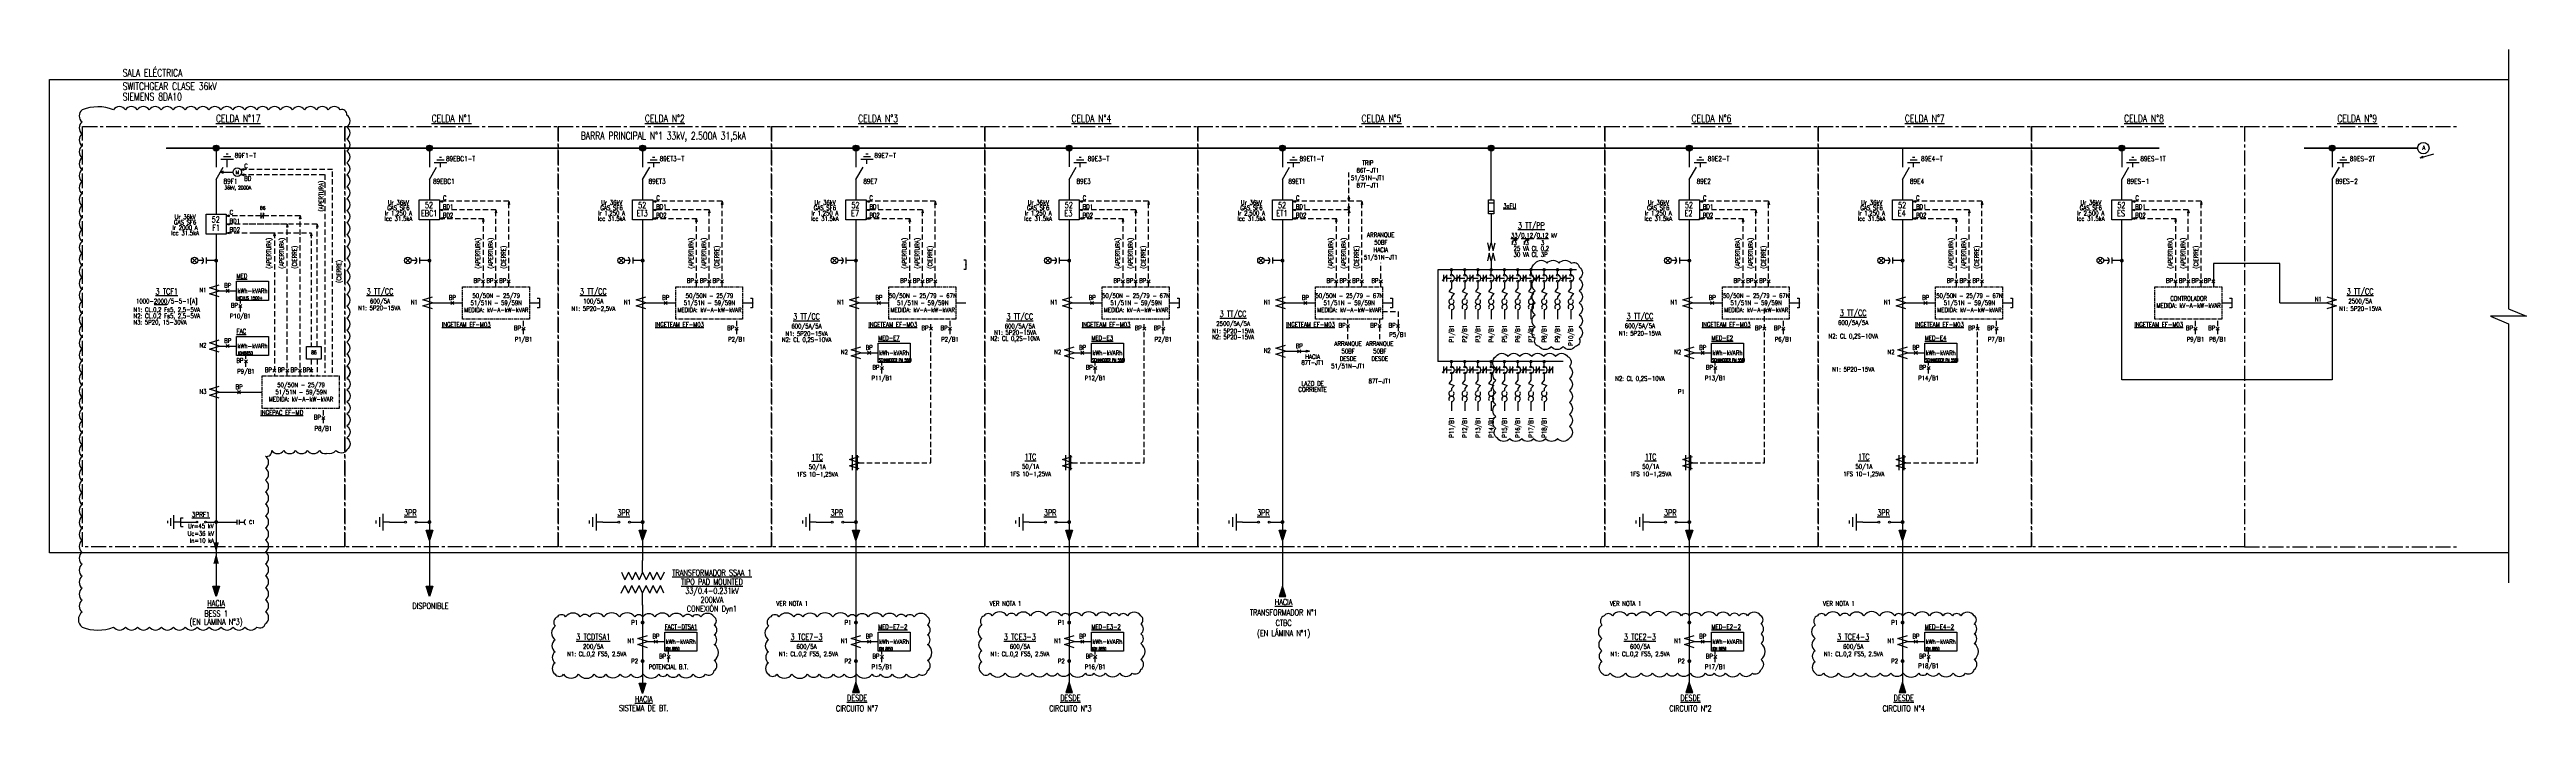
# Model space of a CAD drawing. Header units: millimetres. Extents: x -1355 to 3509, y -1443 to -567.
# Drawn here: x 1598 to 2428, y -862 to -641 of the extents above; entities that cross this region are included whole.
import ezdxf
from ezdxf.enums import TextEntityAlignment as Align

# ---------------------------------------------------------------- set-up
doc = ezdxf.new("R2010")
doc.units = ezdxf.units.MM
doc.linetypes.add('CENTER', pattern=[2, 1.25, -0.25, 0.25, -0.25])
doc.linetypes.add('HIDDEN', pattern=[0.375, 0.25, -0.125])
for name, color, linetype in [('ACEP-E-CABLES', 200, 'Continuous'), ('ACEP-E-CONDUCTOR', 30, 'Continuous'), ('ACEP-E-DATOS', 3, 'Continuous'), ('ACEP-E-EJES', 1, 'CENTER'), ('ACEP-E-EQUIPOS', 7, 'Continuous'), ('ACEP-E-SEGMENTOS', 1, 'HIDDEN'), ('ACEP-E-SIMBOLOGIA', 6, 'Continuous'), ('ACEP-E-TEXTOS', 3, 'Continuous'), ('SIMBOLOS', 6, 'Continuous')]:
    doc.layers.add(name, color=color, linetype=linetype)
doc.layers.add('CONDUCTOR', color=30, linetype='Continuous', lineweight=35)
doc.styles.add('Romans_0.85', font='romans.shx', dxfattribs={"width": 0.85})

# ---------------------------------------------------------------- blocks, each defined once
blk = doc.blocks.new('Flecha')
blk.add_hatch(color=256).paths.add_polyline_path([(0, 1.7), (-0.4, 0), (0.4, 0)])
for p, q in [((0, 1.7), (-0.4, 0)), ((-0.4, 0), (0.4, 0)), ((0, 1.7), (0.4, 0))]:
    blk.add_line(p, q)
blk = doc.blocks.new('gen004')
blk.add_hatch(color=256).paths.add_polyline_path([(0, 1.16), (-0.38, 0), (0.38, 0)])
blk.add_lwpolyline([(0, 1.16), (-0.38, 0), (0.38, 0)], close=True)
blk = doc.blocks.new('diag-27')
blk.add_lwpolyline([(4.8, 3), (-4.8, 0), (4.8, -3), (-4.8, -6), (4.8, -9)])
blk = doc.blocks.new('DIAG-16')
blk.add_lwpolyline([(-1.8, -4), (0, -4), (0, 4), (-1.8, 4)])
at = {"const_width": 0.75}
blk.add_lwpolyline([(-0.4, 0, 1), (0.4, 0, 1)], format="xyb", close=True, dxfattribs=at)
blk = doc.blocks.new('DIAG-01')
for p, q in [((0, 0), (0, -2.6)), ((-3.5, -2.6), (3.5, -2.6)), ((-2, -4.1), (2, -4.1)), ((-0.6, -5.6), (0.6, -5.6))]:
    blk.add_line(p, q)
blk = doc.blocks.new('TRAFO1')
for p, q in [((1806.17, 54.35), (1806.17, 58.29)), ((1799, 47.32), (1800.19, 49.87)), ((1799.03, 54.35), (1800.22, 51.8)), ((1801.38, 47.32), (1800.19, 49.87)), ((1801.41, 54.35), (1800.22, 51.8)), ((1801.38, 47.32), (1802.58, 49.87)), ((1801.41, 54.35), (1802.6, 51.8)), ((1803.77, 47.32), (1802.58, 49.87)), ((1803.79, 54.35), (1802.6, 51.8)), ((1803.77, 47.32), (1804.96, 49.87)), ((1803.79, 54.35), (1804.98, 51.8)), ((1806.15, 47.32), (1804.96, 49.87)), ((1806.17, 54.35), (1804.98, 51.8)), ((1806.15, 47.32), (1807.34, 49.87)), ((1806.17, 54.35), (1807.36, 51.8)), ((1808.53, 47.32), (1807.34, 49.87)), ((1808.55, 54.35), (1807.36, 51.8)), ((1808.53, 47.32), (1809.72, 49.87)), ((1808.55, 54.35), (1809.74, 51.8)), ((1810.91, 47.32), (1809.72, 49.87)), ((1810.93, 54.35), (1809.74, 51.8)), ((1810.91, 47.32), (1812.1, 49.87)), ((1810.93, 54.35), (1812.12, 51.8)), ((1813.29, 47.32), (1812.1, 49.87)), ((1813.32, 54.35), (1812.12, 51.8)), ((1806.15, 43.38), (1806.15, 47.32))]:
    blk.add_line(p, q)
blk = doc.blocks.new('A$C6181173A')
h = blk.add_hatch(color=256)
h.dxf.hatch_style = 1
h.paths.add_polyline_path([(0.31, 0.31), (0, 0.31, 0.414214), (0.31, 0)])
h.paths.add_polyline_path([(0.31, 0.62, 0.414214), (0, 0.31), (0.31, 0.31)])
h.paths.add_polyline_path([(0.31, 0.62), (0.31, 0.31), (0.62, 0.31, 0.414214)])
h.paths.add_polyline_path([(0.62, 0.31), (0.31, 0.31), (0.31, 0, 0.414214)])
blk.add_circle((0.31, 0.31), 0.308)

msp = doc.modelspace()

# ---------------------------------------------------------------- hatches: boundary and pattern name
msp.add_hatch(color=1).paths.add_polyline_path([(2392.24, -676.93), (2393.28, -676.88), (2393.16, -676.45)])
at = {"layer": 'ACEP-E-CABLES'}
h = msp.add_hatch(color=256, dxfattribs=at)
h.dxf.hatch_style = 1
h.paths.add_polyline_path([(1652.92, -673.7, 1), (1654.91, -673.7, 1)])
h = msp.add_hatch(color=256, dxfattribs=at)
h.dxf.hatch_style = 1
h.paths.add_polyline_path([(1652.92, -673.7, 1), (1654.91, -673.7, 1)])
h = msp.add_hatch(color=256, dxfattribs=at)
h.dxf.hatch_style = 1
h.paths.add_polyline_path([(1724.37, -673.7, 1), (1726.35, -673.7, 1)])
h = msp.add_hatch(color=256, dxfattribs=at)
h.dxf.hatch_style = 1
h.paths.add_polyline_path([(1724.37, -673.7, 1), (1726.35, -673.7, 1)])
h = msp.add_hatch(color=256, dxfattribs=at)
h.dxf.hatch_style = 1
h.paths.add_polyline_path([(1795.81, -673.7, 1), (1797.79, -673.7, 1)])
h = msp.add_hatch(color=256, dxfattribs=at)
h.dxf.hatch_style = 1
h.paths.add_polyline_path([(1795.81, -673.7, 1), (1797.79, -673.7, 1)])
h = msp.add_hatch(color=256, dxfattribs=at)
h.dxf.hatch_style = 1
h.paths.add_polyline_path([(1867.25, -673.7, 1), (1869.24, -673.7, 1)])
h = msp.add_hatch(color=256, dxfattribs=at)
h.dxf.hatch_style = 1
h.paths.add_polyline_path([(1867.25, -673.7, 1), (1869.24, -673.7, 1)])
h = msp.add_hatch(color=256, dxfattribs=at)
h.dxf.hatch_style = 1
h.paths.add_polyline_path([(1938.7, -673.7, 1), (1940.68, -673.7, 1)])
h = msp.add_hatch(color=256, dxfattribs=at)
h.dxf.hatch_style = 1
h.paths.add_polyline_path([(1938.7, -673.7, 1), (1940.68, -673.7, 1)])
h = msp.add_hatch(color=256, dxfattribs=at)
h.dxf.hatch_style = 1
h.paths.add_polyline_path([(2010.14, -673.7, 1), (2012.13, -673.7, 1)])
h = msp.add_hatch(color=256, dxfattribs=at)
h.dxf.hatch_style = 1
h.paths.add_polyline_path([(2010.14, -673.7, 1), (2012.13, -673.7, 1)])
h = msp.add_hatch(color=256, dxfattribs=at)
h.dxf.hatch_style = 1
h.paths.add_polyline_path([(2080.08, -673.7, 1), (2082.06, -673.7, 1)])
h = msp.add_hatch(color=256, dxfattribs=at)
h.dxf.hatch_style = 1
h.paths.add_polyline_path([(2080.08, -673.7, 1), (2082.06, -673.7, 1)])
h = msp.add_hatch(color=256, dxfattribs=at)
h.dxf.hatch_style = 1
h.paths.add_polyline_path([(2146.44, -673.7, 1), (2148.43, -673.7, 1)])
h = msp.add_hatch(color=256, dxfattribs=at)
h.dxf.hatch_style = 1
h.paths.add_polyline_path([(2146.44, -673.7, 1), (2148.43, -673.7, 1)])
h = msp.add_hatch(color=256, dxfattribs=at)
h.dxf.hatch_style = 1
h.paths.add_polyline_path([(2291.33, -673.7, 1), (2293.31, -673.7, 1)])
h = msp.add_hatch(color=256, dxfattribs=at)
h.dxf.hatch_style = 1
h.paths.add_polyline_path([(2291.33, -673.7, 1), (2293.31, -673.7, 1)])
h = msp.add_hatch(color=256, dxfattribs=at)
h.dxf.hatch_style = 1
h.paths.add_polyline_path([(2361.82, -673.7, 1), (2363.81, -673.7, 1)])
h = msp.add_hatch(color=256, dxfattribs=at)
h.dxf.hatch_style = 1
h.paths.add_polyline_path([(2361.82, -673.7, 1), (2363.81, -673.7, 1)])
at = {"layer": 'ACEP-E-EQUIPOS'}
for points in [[(1654.84, -812.74), (1652.98, -812.74), (1653.91, -809.23)], [(1654.84, -805.55), (1652.99, -805.55), (1653.91, -809.03)]]:
    msp.add_hatch(color=256, dxfattribs=at).paths.add_polyline_path(points)

# ---------------------------------------------------------------- linework, layer by layer
at = {"color": 1}
for p, q in [((2421.88, -640.75), (2421.88, -727.45)), ((2392.24, -676.93), (2396.87, -675.66)), ((2392.24, -676.93), (2393.16, -676.45)), ((2392.24, -676.93), (2393.28, -676.88)), ((2393.28, -676.88), (2393.16, -676.45)), ((2421.88, -732.45), (2421.88, -819.15))]:
    msp.add_line(p, q, dxfattribs=at)
for p, q in [((2080.19, -692), (2081.94, -692)), ((2080.19, -694.75), (2081.94, -694.75)), ((1645.94, -710.55), (1647.49, -712.11)), ((1645.94, -712.11), (1647.49, -710.55)), ((1717.38, -710.55), (1718.94, -712.11)), ((1717.38, -712.11), (1718.94, -710.55)), ((1788.82, -710.55), (1790.38, -712.11)), ((1788.82, -712.11), (1790.38, -710.55)), ((1860.27, -710.55), (1861.82, -712.11)), ((1860.27, -712.11), (1861.82, -710.55)), ((1931.71, -710.55), (1933.27, -712.11)), ((1931.71, -712.11), (1933.27, -710.55)), ((2003.15, -710.55), (2004.71, -712.11)), ((2003.15, -712.11), (2004.71, -710.55)), ((2139.45, -710.55), (2141.01, -712.11)), ((2139.45, -712.11), (2141.01, -710.55)), ((2210.9, -710.55), (2212.46, -712.11)), ((2210.9, -712.11), (2212.46, -710.55)), ((2284.34, -710.55), (2285.9, -712.11)), ((2284.34, -712.11), (2285.9, -710.55)), ((1867.08, -781.49), (1867.08, -776.42)), ((1868.75, -781.49), (1868.75, -776.42)), ((1938.53, -781.49), (1938.53, -776.42)), ((1940.2, -781.49), (1940.2, -776.42)), ((2146.27, -781.49), (2146.27, -776.42)), ((2147.94, -781.49), (2147.94, -776.42)), ((2217.72, -781.49), (2217.72, -776.42)), ((2219.38, -781.49), (2219.38, -776.42))]:
    msp.add_line(p, q)
for points in [[(2421.88, -809.15), (1598.1, -809.15), (1598.1, -650.75), (2421.88, -650.75)], [(2421.88, -727.45), (2427.88, -729.95), (2415.88, -729.95), (2421.88, -732.45)]]:
    msp.add_lwpolyline(points, dxfattribs=at)
for points in [[(1697.75, -750.63, 0.520567), (1697.75, -746.63, 0.520567), (1697.75, -742.63, 0.520567), (1697.75, -738.63, 0.520567), (1697.75, -734.63, 0.520567), (1697.75, -730.63, 0.520567), (1697.75, -726.63, 0.520567), (1697.75, -722.63, 0.520567), (1697.75, -718.63, 0.520567), (1697.75, -714.63, 0.520567), (1697.75, -710.63, 0.520567), (1697.75, -706.63, 0.520567), (1697.75, -702.63, 0.520567), (1697.75, -698.63, 0.520567), (1697.75, -694.63, 0.520567), (1697.75, -690.63, 0.520567), (1697.75, -686.63, 0.520567), (1697.75, -682.63, 0.520567), (1697.75, -678.63, 0.520567), (1697.75, -674.63, 0.520567), (1697.75, -670.63, 0.520567), (1697.75, -666.63, 0.520567), (1697.75, -662.63, 0.520567), (1695.5, -660.88, 0.520567), (1691.5, -660.88, 0.520567), (1687.5, -660.88, 0.520567), (1683.5, -660.88, 0.520567), (1679.5, -660.88, 0.520567), (1675.5, -660.88, 0.520567), (1671.5, -660.88, 0.520567), (1667.5, -660.88, 0.520567), (1663.5, -660.88, 0.520567), (1659.5, -660.88, 0.520567), (1655.5, -660.88, 0.520567), (1651.5, -660.88, 0.520567), (1647.5, -660.88, 0.520567), (1643.5, -660.88, 0.520567), (1639.5, -660.88, 0.520567), (1635.5, -660.88, 0.520567), (1631.5, -660.88, 0.520567), (1627.5, -660.88, 0.520567), (1623.5, -660.88, 0.520567), (1619.5, -660.88, 0.195855), (1609.06, -660.95, 0.520567), (1609.06, -664.95, 0.520567), (1609.06, -668.95, 0.520567), (1609.06, -672.95, 0.520567), (1609.06, -676.95, 0.520567), (1609.06, -680.95, 0.520567), (1609.06, -684.95, 0.520567), (1609.06, -688.95, 0.520567), (1609.06, -692.95, 0.520567), (1609.06, -696.95, 0.520567), (1609.06, -700.95, 0.520567), (1609.06, -704.95, 0.520567), (1609.06, -708.95, 0.520567), (1609.06, -712.95, 0.520567), (1609.06, -716.95, 0.520567), (1609.06, -720.95, 0.520567), (1609.06, -724.95, 0.520567), (1609.06, -728.95, 0.520567), (1609.06, -732.95, 0.520567), (1609.06, -736.95, 0.520567), (1609.06, -740.95, 0.520567), (1609.06, -744.95, 0.520567), (1609.06, -748.95, 0.520567), (1609.06, -752.95, 0.520567), (1609.06, -756.95, 0.520567), (1609.06, -760.95, 0.520567), (1609.06, -764.95, 0.520567), (1609.06, -768.95, 0.520567), (1609.06, -772.95, 0.520567), (1609.06, -776.95, 0.520567), (1609.06, -780.95, 0.520567), (1609.06, -784.95, 0.520567), (1609.06, -788.95, 0.520567), (1609.06, -792.95, 0.520567), (1609.06, -796.95, 0.520567), (1609.06, -800.95, 0.520567), (1609.06, -804.95, 0.520567), (1609.06, -808.95, 0.520567), (1609.06, -812.95, 0.520567), (1609.06, -816.95, 0.520567), (1609.06, -820.95, 0.520567), (1609.06, -824.95, 0.520567), (1609.06, -828.95, 0.520567), (1609.06, -833.93, 0.198055), (1619.58, -833.93, 0.520567), (1623.58, -833.93, 0.520567), (1627.58, -833.93, 0.520567), (1631.58, -833.93, 0.520567), (1635.58, -833.93, 0.520567), (1639.58, -833.93, 0.520567), (1643.58, -833.93, 0.520567), (1647.58, -833.93, 0.520567), (1651.58, -833.93, 0.520567), (1655.58, -833.93, 0.520567), (1659.58, -833.93, 0.520567), (1663.58, -833.93, 0.520567), (1667.58, -833.93, 0.520567), (1670.44, -832.8, 0.520567), (1670.44, -828.8, 0.520567), (1670.44, -824.8, 0.520567), (1670.44, -820.8, 0.520567), (1670.44, -816.8, 0.520567), (1670.44, -812.8, 0.520567), (1670.44, -808.8, 0.520567), (1670.44, -804.8, 0.520567), (1670.44, -800.8, 0.520567), (1670.44, -796.8, 0.520567), (1670.44, -792.8, 0.520567), (1670.44, -788.8, 0.520567), (1670.44, -784.8, 0.520567), (1670.44, -780.8, 0.520567), (1670.44, -776.8, 0.520567), (1672.54, -774.89, 0.520567), (1676.54, -774.89, 0.520567), (1680.54, -774.89, 0.520567), (1684.54, -774.89, 0.520567), (1688.54, -774.89, 0.2826), (1690.88, -775.91, 0.2826)], [(1697.75, -746.63, -0.520567), (1697.75, -750.63, -0.520567), (1697.75, -754.63, -0.520567), (1697.75, -758.63, -0.520567), (1697.75, -762.63, -0.520567), (1697.75, -766.63, -0.520567), (1697.75, -770.63, -0.520567), (1697.75, -774.63, -0.520567), (1693.99, -774.87, -0.32945), (1690.88, -775.91, -0.32945)]]:
    msp.add_lwpolyline(points, format="xyb", dxfattribs=at)
for points in [[(2095.8, -712.24, -0.520567), (2099.8, -712.24, -0.520567), (2103.8, -712.24, -0.520567), (2107.8, -712.24, -0.520567), (2110.57, -713.47, -0.520567), (2110.57, -717.47, -0.520567), (2110.57, -721.47, -0.520567), (2110.57, -725.47, -0.520567), (2110.57, -729.47, -0.520567), (2110.57, -733.47, -0.520567), (2110.57, -737.47, -0.520567), (2109.17, -740.08, -0.520567), (2105.17, -740.08, -0.520567), (2101.17, -740.08, -0.520567), (2097.17, -740.08, -0.520567), (2095.8, -737.45, -0.520567), (2095.8, -733.45, -0.520567), (2095.8, -729.45, -0.520567), (2095.8, -725.45, -0.520567), (2095.8, -721.45, -0.520567), (2095.8, -717.45, -0.520567)], [(2082.64, -743.4, -0.520567), (2086.64, -743.4, -0.520567), (2090.64, -743.4, -0.520567), (2094.64, -743.4, -0.520567), (2098.64, -743.4, -0.520567), (2102.64, -743.4, -0.520567), (2106.64, -743.4, -0.520567), (2107.24, -746.8, -0.520567), (2107.24, -750.8, -0.520567), (2107.24, -754.8, -0.520567), (2107.24, -758.8, -0.520567), (2107.24, -762.8, -0.520567), (2107.24, -766.8, -0.520567), (2107.24, -770.8, -0.520567), (2103.28, -770.83, -0.520567), (2099.28, -770.83, -0.520567), (2095.28, -770.83, -0.520567), (2091.28, -770.83, -0.520567), (2087.28, -770.83, -0.520567), (2083.28, -770.83, -0.520567), (2082.64, -767.47, -0.520567), (2082.64, -763.47, -0.520567), (2082.64, -759.47, -0.520567), (2082.64, -755.47, -0.520567), (2082.64, -751.47, -0.520567), (2082.64, -747.47, -0.520567)], [(1767.49, -849.72, 0.520567), (1770.28, -849.72, 0.520567), (1775.35, -849.72, 0.520567), (1780.59, -849.72, 0.520567), (1784.48, -849.72, 0.520567), (1789.24, -849.72, 0.520567), (1792.85, -849.72, 0.520567), (1797.01, -849.72, 0.520567), (1802.21, -849.72, 0.520567), (1805.05, -849.72, 0.520567), (1808.94, -849.72, 0.520567), (1813.7, -849.72, 0.520567), (1817.9, -849.72, 0.520567), (1820.8, -848.53, 0.520567), (1820.8, -845.14, 0.520567), (1820.8, -839.83, 0.520567), (1820.8, -836.58, 0.520567), (1820.8, -833.3, 0.520567), (1820.75, -830.54, 0.520567), (1816.28, -830.54, 0.520567), (1813.49, -830.54, 0.520567), (1810.33, -830.54, 0.520567), (1805.83, -830.54, 0.520567), (1800.88, -830.54, 0.520567), (1796.87, -830.54, 0.520567), (1794.16, -830.54, 0.520567), (1789.03, -830.54, 0.520567), (1783.78, -830.54, 0.520567), (1779.01, -830.54, 0.520567), (1775.92, -830.54, 0.520567), (1770.99, -830.54, 0.520567), (1768.26, -830.54, 0.520567), (1767.49, -833.65, 0.520567), (1767.49, -838.17, 0.520567), (1767.49, -842.26, 0.520567), (1767.49, -845.91, 0.520567)], [(1838.96, -849.72, 0.520567), (1841.75, -849.72, 0.520567), (1846.82, -849.72, 0.520567), (1852.06, -849.72, 0.520567), (1855.95, -849.72, 0.520567), (1860.71, -849.72, 0.520567), (1864.32, -849.72, 0.520567), (1868.48, -849.72, 0.520567), (1873.68, -849.72, 0.520567), (1876.52, -849.72, 0.520567), (1880.41, -849.72, 0.520567), (1885.17, -849.72, 0.520567), (1889.38, -849.72, 0.520567), (1892.27, -848.53, 0.520567), (1892.27, -845.14, 0.520567), (1892.27, -839.83, 0.520567), (1892.27, -836.58, 0.520567), (1892.27, -833.3, 0.520567), (1892.22, -830.54, 0.520567), (1887.75, -830.54, 0.520567), (1884.96, -830.54, 0.520567), (1881.81, -830.54, 0.520567), (1877.3, -830.54, 0.520567), (1872.35, -830.54, 0.520567), (1868.34, -830.54, 0.520567), (1865.63, -830.54, 0.520567), (1860.51, -830.54, 0.520567), (1855.26, -830.54, 0.520567), (1850.48, -830.54, 0.520567), (1847.39, -830.54, 0.520567), (1842.47, -830.54, 0.520567), (1839.74, -830.54, 0.520567), (1838.96, -833.65, 0.520567), (1838.96, -838.17, 0.520567), (1838.96, -842.26, 0.520567), (1838.96, -845.91, 0.520567)], [(1910.4, -849.34, 0.520567), (1913.2, -849.34, 0.520567), (1918.27, -849.34, 0.520567), (1923.51, -849.34, 0.520567), (1927.39, -849.34, 0.520567), (1932.16, -849.34, 0.520567), (1935.77, -849.34, 0.520567), (1939.93, -849.34, 0.520567), (1945.12, -849.34, 0.520567), (1947.97, -849.34, 0.520567), (1951.86, -849.34, 0.520567), (1956.62, -849.34, 0.520567), (1960.82, -849.34, 0.520567), (1963.71, -848.16, 0.520567), (1963.71, -844.76, 0.520567), (1963.71, -839.46, 0.520567), (1963.71, -836.2, 0.520567), (1963.71, -832.93, 0.520567), (1963.66, -830.16, 0.520567), (1959.2, -830.16, 0.520567), (1956.41, -830.16, 0.520567), (1953.25, -830.16, 0.520567), (1948.74, -830.16, 0.520567), (1943.79, -830.16, 0.520567), (1939.78, -830.16, 0.520567), (1937.07, -830.16, 0.520567), (1931.95, -830.16, 0.520567), (1926.7, -830.16, 0.520567), (1921.92, -830.16, 0.520567), (1918.83, -830.16, 0.520567), (1913.91, -830.16, 0.520567), (1911.18, -830.16, 0.520567), (1910.4, -833.27, 0.520567), (1910.4, -837.79, 0.520567), (1910.4, -841.89, 0.520567), (1910.4, -845.53, 0.520567)], [(2118.14, -849.34, 0.520567), (2120.94, -849.34, 0.520567), (2126.01, -849.34, 0.520567), (2131.25, -849.34, 0.520567), (2135.13, -849.34, 0.520567), (2139.9, -849.34, 0.520567), (2143.51, -849.34, 0.520567), (2147.67, -849.34, 0.520567), (2152.87, -849.34, 0.520567), (2155.71, -849.34, 0.520567), (2159.6, -849.34, 0.520567), (2164.36, -849.34, 0.520567), (2168.56, -849.34, 0.520567), (2171.46, -848.16, 0.520567), (2171.46, -844.76, 0.520567), (2171.46, -839.46, 0.520567), (2171.46, -836.2, 0.520567), (2171.46, -832.93, 0.520567), (2171.4, -830.16, 0.520567), (2166.94, -830.16, 0.520567), (2164.15, -830.16, 0.520567), (2160.99, -830.16, 0.520567), (2156.49, -830.16, 0.520567), (2151.54, -830.16, 0.520567), (2147.52, -830.16, 0.520567), (2144.82, -830.16, 0.520567), (2139.69, -830.16, 0.520567), (2134.44, -830.16, 0.520567), (2129.67, -830.16, 0.520567), (2126.58, -830.16, 0.520567), (2121.65, -830.16, 0.520567), (2118.92, -830.16, 0.520567), (2118.14, -833.27, 0.520567), (2118.14, -837.79, 0.520567), (2118.14, -841.89, 0.520567), (2118.14, -845.53, 0.520567)], [(2189.59, -849.34, 0.520567), (2192.38, -849.34, 0.520567), (2197.46, -849.34, 0.520567), (2202.7, -849.34, 0.520567), (2206.58, -849.34, 0.520567), (2211.34, -849.34, 0.520567), (2214.95, -849.34, 0.520567), (2219.12, -849.34, 0.520567), (2224.31, -849.34, 0.520567), (2227.15, -849.34, 0.520567), (2231.04, -849.34, 0.520567), (2235.81, -849.34, 0.520567), (2240.01, -849.34, 0.520567), (2242.9, -848.16, 0.520567), (2242.9, -844.76, 0.520567), (2242.9, -839.46, 0.520567), (2242.9, -836.2, 0.520567), (2242.9, -832.93, 0.520567), (2242.85, -830.16, 0.520567), (2238.39, -830.16, 0.520567), (2235.59, -830.16, 0.520567), (2232.44, -830.16, 0.520567), (2227.93, -830.16, 0.520567), (2222.98, -830.16, 0.520567), (2218.97, -830.16, 0.520567), (2216.26, -830.16, 0.520567), (2211.14, -830.16, 0.520567), (2205.89, -830.16, 0.520567), (2201.11, -830.16, 0.520567), (2198.02, -830.16, 0.520567), (2193.1, -830.16, 0.520567), (2190.37, -830.16, 0.520567), (2189.59, -833.27, 0.520567), (2189.59, -837.79, 0.520567), (2189.59, -841.89, 0.520567), (2189.59, -845.53, 0.520567)]]:
    msp.add_lwpolyline(points, format="xyb", close=True, dxfattribs=at)
for points in [[(1660.76, -718.24), (1671.5, -718.24), (1671.5, -724.65), (1660.76, -724.65)], [(1660.76, -736.72), (1671.5, -736.72), (1671.5, -743.13), (1660.76, -743.13)], [(1875.67, -738.98), (1886.41, -738.98), (1886.41, -745.39), (1875.67, -745.39)], [(1947.12, -738.98), (1957.86, -738.98), (1957.86, -745.39), (1947.12, -745.39)], [(2154.86, -738.98), (2165.6, -738.98), (2165.6, -745.39), (2154.86, -745.39)], [(2226.31, -738.98), (2237.04, -738.98), (2237.04, -745.39), (2226.31, -745.39)], [(1804.2, -835.61), (1814.94, -835.61), (1814.94, -842.02), (1804.2, -842.02)], [(1875.67, -835.61), (1886.41, -835.61), (1886.41, -842.02), (1875.67, -842.02)], [(1947.12, -835.61), (1957.86, -835.61), (1957.86, -842.02), (1947.12, -842.02)], [(2154.86, -835.61), (2165.6, -835.61), (2165.6, -842.02), (2154.86, -842.02)], [(2226.31, -835.61), (2237.04, -835.61), (2237.04, -842.02), (2226.31, -842.02)]]:
    msp.add_lwpolyline(points, close=True)
for centre in [(1646.71, -711.33), (1718.16, -711.33), (1789.6, -711.33), (1861.05, -711.33), (1932.49, -711.33), (2003.93, -711.33), (2140.23, -711.33), (2211.68, -711.33), (2285.12, -711.33)]:
    msp.add_circle(centre, 1.1)
at = {"layer": 'ACEP-E-CABLES'}
for p, q in [((1653.91, -673.7), (1653.91, -680.09)), ((1725.36, -673.7), (1725.36, -680.09)), ((1725.36, -673.7), (1725.36, -680.09)), ((1796.8, -673.7), (1796.8, -680.09)), ((1796.8, -673.7), (1796.8, -680.09)), ((1868.25, -673.7), (1868.25, -680.09)), ((1939.69, -673.7), (1939.69, -679.95)), ((2011.13, -673.7), (2011.13, -680.09)), ((2011.13, -673.7), (2011.13, -680.09)), ((2081.07, -691), (2081.07, -673.7)), ((2147.43, -673.7), (2147.43, -680.09)), ((2147.43, -673.7), (2147.43, -680.09)), ((2218.88, -673.7), (2218.88, -680.09)), ((2292.32, -673.7), (2292.32, -680.09)), ((2292.32, -673.7), (2292.32, -680.09)), ((2362.82, -673.7), (2362.82, -680.09)), ((1653.91, -684.2), (1653.91, -695.79)), ((1725.36, -684.2), (1725.36, -690.98)), ((1796.8, -684.2), (1796.8, -690.98)), ((1868.25, -684.2), (1868.25, -690.98)), ((1939.69, -684.2), (1939.69, -690.98)), ((2011.13, -684.2), (2011.13, -690.98)), ((2147.43, -684.2), (2147.43, -690.98)), ((2218.88, -684.2), (2218.88, -690.98)), ((2292.32, -690.98), (2292.32, -684.2)), ((2081.07, -695.75), (2081.07, -705.39)), ((1653.91, -702.54), (1653.91, -820.24)), ((1725.36, -697.73), (1725.36, -820.24)), ((1796.8, -697.73), (1796.8, -811.66)), ((1868.25, -697.73), (1868.25, -855.83)), ((1939.69, -697.73), (1939.69, -852.35)), ((2011.13, -697.73), (2011.13, -820.24)), ((2147.43, -697.73), (2147.43, -852.35)), ((2218.88, -697.73), (2218.88, -852.35)), ((1649.71, -711.33), (1647.81, -711.33)), ((1653.91, -711.34), (1650.7, -711.34)), ((1721.15, -711.33), (1719.26, -711.33)), ((1725.36, -711.34), (1722.14, -711.34)), ((1792.59, -711.33), (1790.7, -711.33)), ((1796.8, -711.34), (1793.59, -711.34)), ((1864.04, -711.33), (1862.15, -711.33)), ((1868.25, -711.34), (1865.03, -711.34)), ((1935.48, -711.33), (1933.59, -711.33)), ((1939.69, -711.34), (1936.47, -711.34)), ((2006.93, -711.33), (2005.03, -711.33)), ((2011.13, -711.34), (2007.92, -711.34)), ((2081.07, -711.41), (2081.07, -714.38)), ((2143.23, -711.33), (2141.33, -711.33)), ((2147.43, -711.34), (2144.22, -711.34)), ((2214.67, -711.33), (2212.78, -711.33)), ((2218.88, -711.34), (2215.66, -711.34)), ((2288.11, -711.33), (2286.22, -711.33)), ((2292.32, -711.34), (2289.11, -711.34)), ((2109.69, -714.38), (2063.2, -714.38)), ((2063.2, -714.38), (2063.2, -745.12)), ((2067.75, -715.89), (2067.75, -714.39)), ((2072.19, -715.89), (2072.19, -714.39)), ((2076.63, -715.89), (2076.63, -714.39)), ((2081.07, -715.89), (2081.07, -714.39)), ((2085.51, -715.89), (2085.51, -714.39)), ((2089.95, -715.89), (2089.95, -714.39)), ((2094.39, -715.89), (2094.39, -714.39)), ((2098.83, -715.89), (2098.83, -714.39)), ((2103.27, -715.89), (2103.27, -714.39)), ((2107.71, -715.89), (2107.71, -714.39)), ((2067.75, -727.75), (2067.75, -730.88)), ((2072.19, -727.75), (2072.19, -730.88)), ((2076.63, -727.75), (2076.63, -730.88)), ((2081.07, -727.75), (2081.07, -730.88)), ((2085.51, -727.75), (2085.51, -730.88)), ((2089.95, -727.75), (2089.95, -730.88)), ((2094.39, -727.75), (2094.39, -730.88)), ((2098.83, -727.75), (2098.83, -730.88)), ((2103.27, -727.75), (2103.27, -730.88)), ((2107.71, -727.75), (2107.71, -730.88)), ((2105.15, -745.12), (2063.2, -745.12)), ((2067.75, -746.64), (2067.75, -745.13)), ((2072.19, -746.64), (2072.19, -745.13)), ((2076.63, -746.64), (2076.63, -745.13)), ((2081.07, -746.64), (2081.07, -745.13)), ((2085.51, -746.64), (2085.51, -745.13)), ((2089.95, -746.64), (2089.95, -745.13)), ((2094.39, -746.64), (2094.39, -745.13)), ((2098.83, -746.64), (2098.83, -745.13)), ((2067.75, -758.49), (2067.75, -761.62)), ((2072.19, -758.49), (2072.19, -761.62)), ((2076.63, -758.49), (2076.63, -761.62)), ((2081.07, -758.49), (2081.07, -761.62)), ((2085.51, -758.49), (2085.51, -761.62)), ((2089.95, -758.49), (2089.95, -761.62)), ((2094.39, -758.49), (2094.39, -761.62)), ((2098.83, -758.49), (2098.83, -761.62)), ((1642.22, -798.82), (1647.23, -798.82)), ((1650.61, -798.82), (1660.95, -798.82)), ((1661.75, -798.81), (1663.27, -798.81)), ((1712, -798.82), (1717.06, -798.82)), ((1721.26, -798.82), (1725.63, -798.82)), ((1783.44, -798.82), (1788.5, -798.82)), ((1792.7, -798.82), (1797.07, -798.82)), ((1854.89, -798.82), (1859.94, -798.82)), ((1864.15, -798.82), (1868.51, -798.82)), ((1926.33, -798.82), (1931.39, -798.82)), ((1935.59, -798.82), (1939.96, -798.82)), ((1997.78, -798.82), (2002.83, -798.82)), ((2007.03, -798.82), (2011.4, -798.82)), ((2134.08, -798.82), (2139.13, -798.82)), ((2143.33, -798.82), (2147.7, -798.82)), ((2205.52, -798.82), (2210.58, -798.82)), ((2214.78, -798.82), (2219.15, -798.82)), ((1796.77, -826.56), (1796.77, -856.2))]:
    msp.add_line(p, q, dxfattribs=at)
msp.add_lwpolyline([(2362.82, -684.2), (2362.82, -751.21), (2292.32, -751.21), (2292.32, -697.73)], dxfattribs=at)
for centre in [(1653.91, -673.7), (1653.91, -673.7), (1725.36, -673.7), (1725.36, -673.7), (1796.8, -673.7), (1796.8, -673.7), (1868.25, -673.7), (1868.25, -673.7), (1939.69, -673.7), (1939.69, -673.7), (2011.13, -673.7), (2011.13, -673.7), (2081.07, -673.7), (2081.07, -673.7), (2147.43, -673.7), (2147.43, -673.7), (2292.32, -673.7), (2292.32, -673.7), (2362.82, -673.7), (2362.82, -673.7)]:
    msp.add_circle(centre, 0.992, dxfattribs=at)
at = {"layer": 'ACEP-E-CONDUCTOR'}
msp.add_line((1637.22, -673.7), (2287.43, -673.7), dxfattribs=at)
at = {"layer": 'ACEP-E-CONDUCTOR', "const_width": 0.5}
for points in [[(1637.22, -673.7), (2304.87, -673.7)], [(2353.31, -673.7), (2391.27, -673.7)]]:
    msp.add_lwpolyline(points, dxfattribs=at)
at = {"layer": 'ACEP-E-DATOS'}
msp.add_line((1633.18, -726.07), (1637.42, -726.07), dxfattribs=at)
msp.add_lwpolyline([(1684.22, -740.07), (1689.1, -740.07), (1689.1, -744.34), (1684.22, -744.34)], close=True, dxfattribs=at)
at = {"layer": 'ACEP-E-EJES', "ltscale": 4}
for p, q in [((2333.46, -666.52), (2404.91, -666.52)), ((2333.46, -807.15), (2404.91, -807.15))]:
    msp.add_line(p, q, dxfattribs=at)
for points in [[(1609.12, -666.52), (1697.05, -666.52), (1697.05, -807.15), (1609.12, -807.15)], [(1697.05, -666.52), (1768.5, -666.52), (1768.5, -807.15), (1697.05, -807.15)], [(1768.5, -666.52), (1839.94, -666.52), (1839.94, -807.15), (1768.5, -807.15)], [(1839.94, -666.52), (1911.39, -666.52), (1911.39, -807.15), (1839.94, -807.15)], [(1911.39, -666.52), (1982.83, -666.52), (1982.83, -807.15), (1911.39, -807.15)], [(1982.83, -666.52), (2119.13, -666.52), (2119.13, -807.15), (1982.83, -807.15)], [(2119.13, -666.52), (2190.57, -666.52), (2190.57, -807.15), (2119.13, -807.15)], [(2190.57, -666.52), (2262.02, -666.52), (2262.02, -807.15), (2190.57, -807.15)], [(2262.02, -666.52), (2333.46, -666.52), (2333.46, -807.15), (2262.02, -807.15)]]:
    msp.add_lwpolyline(points, close=True, dxfattribs=at)
at = {"layer": 'ACEP-E-EJES'}
for points in [[(1736.43, -720.07), (1758.85, -720.07), (1758.85, -730.93), (1736.43, -730.93)], [(1807.87, -720.07), (1830.29, -720.07), (1830.29, -730.93), (1807.87, -730.93)], [(1879.32, -720.07), (1901.74, -720.07), (1901.74, -730.93), (1879.32, -730.93)], [(1950.76, -720.07), (1973.18, -720.07), (1973.18, -730.93), (1950.76, -730.93)], [(2022.2, -720.07), (2044.62, -720.07), (2044.62, -730.93), (2022.2, -730.93)], [(2158.5, -720.07), (2180.92, -720.07), (2180.92, -730.93), (2158.5, -730.93)], [(2229.95, -720.07), (2252.37, -720.07), (2252.37, -730.93), (2229.95, -730.93)], [(2303.39, -720.07), (2325.81, -720.07), (2325.81, -730.93), (2303.39, -730.93)], [(1669.38, -749.93), (1695.18, -749.93), (1695.18, -760.79), (1669.38, -760.79)]]:
    msp.add_lwpolyline(points, close=True, dxfattribs=at)
at = {"layer": 'ACEP-E-EQUIPOS'}
for p, q in [((1653.91, -684.2), (1656.29, -680.09)), ((1657.62, -680.09), (1657.62, -678.25)), ((1725.36, -684.2), (1727.74, -680.09)), ((1796.8, -684.2), (1799.18, -680.09)), ((1868.25, -684.2), (1870.62, -680.09)), ((1939.69, -684.2), (1942.07, -680.09)), ((2011.13, -684.2), (2013.51, -680.09)), ((2147.43, -684.2), (2149.81, -680.09)), ((2218.88, -684.2), (2221.25, -680.09)), ((2292.32, -684.2), (2294.7, -680.09)), ((2362.82, -684.2), (2365.19, -680.09)), ((1650.54, -695.79), (1657.29, -695.79)), ((1650.54, -702.54), (1650.54, -695.79)), ((1657.29, -695.79), (1657.29, -702.54)), ((1721.98, -690.98), (1728.73, -690.98)), ((1721.98, -697.73), (1721.98, -690.98)), ((1728.73, -690.98), (1728.73, -697.73)), ((1793.43, -690.98), (1800.18, -690.98)), ((1793.43, -697.73), (1793.43, -690.98)), ((1800.18, -690.98), (1800.18, -697.73)), ((1864.87, -690.98), (1871.62, -690.98)), ((1864.87, -697.73), (1864.87, -690.98)), ((1871.62, -690.98), (1871.62, -697.73)), ((1936.32, -690.98), (1943.06, -690.98)), ((1936.32, -697.73), (1936.32, -690.98)), ((1943.06, -690.98), (1943.06, -697.73)), ((2007.76, -690.98), (2014.51, -690.98)), ((2007.76, -697.73), (2007.76, -690.98)), ((2014.51, -690.98), (2014.51, -697.73)), ((2144.06, -690.98), (2150.81, -690.98)), ((2144.06, -697.73), (2144.06, -690.98)), ((2150.81, -690.98), (2150.81, -697.73)), ((2215.5, -690.98), (2222.25, -690.98)), ((2215.5, -697.73), (2215.5, -690.98)), ((2222.25, -690.98), (2222.25, -697.73)), ((2288.95, -690.98), (2295.7, -690.98)), ((2288.95, -697.73), (2288.95, -690.98)), ((2295.7, -690.98), (2295.7, -697.73)), ((1657.29, -702.54), (1650.54, -702.54)), ((1728.73, -697.73), (1721.98, -697.73)), ((1800.18, -697.73), (1793.43, -697.73)), ((1871.62, -697.73), (1864.87, -697.73)), ((1943.06, -697.73), (1936.32, -697.73)), ((2014.51, -697.73), (2007.76, -697.73)), ((2150.81, -697.73), (2144.06, -697.73)), ((2222.25, -697.73), (2215.5, -697.73)), ((2295.7, -697.73), (2288.95, -697.73)), ((1650.7, -712.32), (1650.7, -710.35)), ((1722.14, -712.32), (1722.14, -710.35)), ((1793.59, -712.32), (1793.59, -710.35)), ((1865.03, -712.32), (1865.03, -710.35)), ((1936.47, -712.32), (1936.47, -710.35)), ((2007.92, -712.32), (2007.92, -710.35)), ((2144.22, -712.32), (2144.22, -710.35)), ((2215.66, -712.32), (2215.66, -710.35)), ((2289.11, -712.32), (2289.11, -710.35)), ((2064.76, -718.11), (2066.29, -716.23)), ((2065.08, -716.05), (2065.08, -718.3)), ((2066.04, -716.05), (2066.04, -718.3)), ((2067.75, -720.59), (2066.87, -721.67)), ((2066.87, -721.67), (2068.62, -722.39)), ((2067.75, -718.52), (2067.75, -720.59)), ((2069.21, -718.11), (2070.73, -716.23)), ((2069.52, -716.05), (2069.52, -718.3)), ((2070.48, -716.05), (2070.48, -718.3)), ((2072.19, -720.59), (2071.32, -721.67)), ((2071.32, -721.67), (2073.06, -722.39)), ((2072.19, -718.52), (2072.19, -720.59)), ((2073.65, -718.11), (2075.17, -716.23)), ((2073.96, -716.05), (2073.96, -718.3)), ((2074.92, -716.05), (2074.92, -718.3)), ((2076.63, -720.59), (2075.76, -721.67)), ((2075.76, -721.67), (2077.5, -722.39)), ((2076.63, -718.52), (2076.63, -720.59)), ((2078.09, -718.11), (2079.61, -716.23)), ((2078.4, -716.05), (2078.4, -718.3)), ((2079.36, -716.05), (2079.36, -718.3)), ((2081.07, -720.59), (2080.2, -721.67)), ((2080.2, -721.67), (2081.94, -722.39)), ((2081.07, -718.52), (2081.07, -720.59)), ((2082.53, -718.11), (2084.05, -716.23)), ((2082.84, -716.05), (2082.84, -718.3)), ((2083.8, -716.05), (2083.8, -718.3)), ((2085.51, -720.59), (2084.64, -721.67)), ((2084.64, -721.67), (2086.38, -722.39)), ((2085.51, -718.52), (2085.51, -720.59)), ((2086.97, -718.11), (2088.49, -716.23)), ((2087.28, -716.05), (2087.28, -718.3)), ((2088.24, -716.05), (2088.24, -718.3)), ((2089.95, -720.59), (2089.08, -721.67)), ((2089.08, -721.67), (2090.82, -722.39)), ((2089.95, -718.52), (2089.95, -720.59)), ((2091.41, -718.11), (2092.93, -716.23)), ((2091.72, -716.05), (2091.72, -718.3)), ((2092.68, -716.05), (2092.68, -718.3)), ((2094.39, -720.59), (2093.52, -721.67)), ((2093.52, -721.67), (2095.26, -722.39)), ((2094.39, -718.52), (2094.39, -720.59)), ((2095.85, -718.11), (2097.37, -716.23)), ((2096.16, -716.05), (2096.16, -718.3)), ((2097.12, -716.05), (2097.12, -718.3)), ((2098.83, -720.59), (2097.96, -721.67)), ((2097.96, -721.67), (2099.71, -722.39)), ((2098.83, -718.52), (2098.83, -720.59)), ((2100.29, -718.11), (2101.81, -716.23)), ((2100.6, -716.05), (2100.6, -718.3)), ((2101.56, -716.05), (2101.56, -718.3)), ((2103.27, -720.59), (2102.4, -721.67)), ((2102.4, -721.67), (2104.15, -722.39)), ((2103.27, -718.52), (2103.27, -720.59)), ((2104.73, -718.11), (2106.26, -716.23)), ((2105.04, -716.05), (2105.04, -718.3)), ((2106.01, -716.05), (2106.01, -718.3)), ((2107.71, -720.59), (2106.84, -721.67)), ((2106.84, -721.67), (2108.59, -722.39)), ((2107.71, -718.52), (2107.71, -720.59)), ((2068.62, -722.39), (2067.75, -723.42)), ((2067.75, -723.42), (2067.75, -724.19)), ((2073.06, -722.39), (2072.19, -723.42)), ((2072.19, -723.42), (2072.19, -724.19)), ((2077.5, -722.39), (2076.63, -723.42)), ((2076.63, -723.42), (2076.63, -724.19)), ((2081.94, -722.39), (2081.07, -723.42)), ((2081.07, -723.42), (2081.07, -724.19)), ((2086.38, -722.39), (2085.51, -723.42)), ((2085.51, -723.42), (2085.51, -724.19)), ((2090.82, -722.39), (2089.95, -723.42)), ((2089.95, -723.42), (2089.95, -724.19)), ((2095.26, -722.39), (2094.39, -723.42)), ((2094.39, -723.42), (2094.39, -724.19)), ((2099.71, -722.39), (2098.83, -723.42)), ((2098.83, -723.42), (2098.83, -724.19)), ((2104.15, -722.39), (2103.27, -723.42)), ((2103.27, -723.42), (2103.27, -724.19)), ((2108.59, -722.39), (2107.71, -723.42)), ((2107.71, -723.42), (2107.71, -724.19)), ((2065.08, -746.79), (2065.08, -749.04)), ((2066.04, -746.79), (2066.04, -749.04)), ((2069.52, -746.79), (2069.52, -749.04)), ((2070.48, -746.79), (2070.48, -749.04)), ((2073.96, -746.79), (2073.96, -749.04)), ((2074.92, -746.79), (2074.92, -749.04)), ((2078.4, -746.79), (2078.4, -749.04)), ((2079.36, -746.79), (2079.36, -749.04)), ((2082.84, -746.79), (2082.84, -749.04)), ((2083.8, -746.79), (2083.8, -749.04)), ((2087.28, -746.79), (2087.28, -749.04)), ((2088.24, -746.79), (2088.24, -749.04)), ((2091.72, -746.79), (2091.72, -749.04)), ((2092.68, -746.79), (2092.68, -749.04)), ((2096.16, -746.79), (2096.16, -749.04)), ((2097.12, -746.79), (2097.12, -749.04)), ((2100.6, -746.79), (2100.6, -749.04)), ((2101.56, -746.79), (2101.56, -749.04)), ((2064.76, -748.85), (2066.29, -746.97)), ((2067.75, -751.33), (2066.87, -752.41)), ((2066.87, -752.41), (2068.62, -753.13)), ((2067.75, -749.26), (2067.75, -751.33)), ((2068.62, -753.13), (2067.75, -754.16)), ((2067.75, -754.16), (2067.75, -754.93)), ((2069.21, -748.85), (2070.73, -746.97)), ((2072.19, -751.33), (2071.32, -752.41)), ((2071.32, -752.41), (2073.06, -753.13)), ((2072.19, -749.26), (2072.19, -751.33)), ((2073.06, -753.13), (2072.19, -754.16)), ((2072.19, -754.16), (2072.19, -754.93)), ((2073.65, -748.85), (2075.17, -746.97)), ((2076.63, -751.33), (2075.76, -752.41)), ((2075.76, -752.41), (2077.5, -753.13)), ((2076.63, -749.26), (2076.63, -751.33)), ((2077.5, -753.13), (2076.63, -754.16)), ((2076.63, -754.16), (2076.63, -754.93)), ((2078.09, -748.85), (2079.61, -746.97)), ((2081.07, -751.33), (2080.2, -752.41)), ((2080.2, -752.41), (2081.94, -753.13)), ((2081.07, -749.26), (2081.07, -751.33)), ((2081.94, -753.13), (2081.07, -754.16)), ((2081.07, -754.16), (2081.07, -754.93)), ((2082.53, -748.85), (2084.05, -746.97)), ((2085.51, -751.33), (2084.64, -752.41)), ((2084.64, -752.41), (2086.38, -753.13)), ((2085.51, -749.26), (2085.51, -751.33)), ((2086.38, -753.13), (2085.51, -754.16)), ((2085.51, -754.16), (2085.51, -754.93)), ((2086.97, -748.85), (2088.49, -746.97)), ((2089.95, -751.33), (2089.08, -752.41)), ((2089.08, -752.41), (2090.82, -753.13)), ((2089.95, -749.26), (2089.95, -751.33)), ((2090.82, -753.13), (2089.95, -754.16)), ((2089.95, -754.16), (2089.95, -754.93)), ((2091.41, -748.85), (2092.93, -746.97)), ((2094.39, -751.33), (2093.52, -752.41)), ((2093.52, -752.41), (2095.26, -753.13)), ((2094.39, -749.26), (2094.39, -751.33)), ((2095.26, -753.13), (2094.39, -754.16)), ((2094.39, -754.16), (2094.39, -754.93)), ((2095.85, -748.85), (2097.37, -746.97)), ((2098.83, -751.33), (2097.96, -752.41)), ((2097.96, -752.41), (2099.71, -753.13)), ((2098.83, -749.26), (2098.83, -751.33)), ((2099.71, -753.13), (2098.83, -754.16)), ((2098.83, -754.16), (2098.83, -754.93)), ((2100.29, -748.85), (2101.81, -746.97)), ((1642.11, -798.82), (1641.39, -798.82)), ((1642.11, -797.37), (1642.84, -797.37)), ((1642.11, -800.3), (1642.11, -797.37)), ((1642.11, -800.3), (1642.84, -800.3)), ((1660.95, -799.61), (1660.95, -798.02)), ((1661.75, -799.61), (1661.75, -798.02))]:
    msp.add_line(p, q, dxfattribs=at)
at = {"layer": 'ACEP-E-EQUIPOS', "color": 7}
for p, q in [((1657.25, -721.96), (1658.29, -720.92)), ((1658.29, -721.96), (1657.25, -720.92)), ((1743.86, -717.76), (1742.82, -718.8)), ((1742.82, -717.76), (1743.86, -718.8)), ((1748.16, -717.76), (1747.12, -718.8)), ((1747.12, -717.76), (1748.16, -718.8)), ((1752.46, -717.76), (1751.42, -718.8)), ((1751.42, -717.76), (1752.46, -718.8)), ((1815.3, -717.76), (1814.26, -718.8)), ((1814.26, -717.76), (1815.3, -718.8)), ((1819.6, -717.76), (1818.56, -718.8)), ((1818.56, -717.76), (1819.6, -718.8)), ((1823.9, -717.76), (1822.86, -718.8)), ((1822.86, -717.76), (1823.9, -718.8)), ((1886.75, -717.76), (1885.71, -718.8)), ((1885.71, -717.76), (1886.75, -718.8)), ((1891.05, -717.76), (1890.01, -718.8)), ((1890.01, -717.76), (1891.05, -718.8)), ((1895.35, -717.76), (1894.31, -718.8)), ((1894.31, -717.76), (1895.35, -718.8)), ((1958.19, -717.76), (1957.15, -718.8)), ((1957.15, -717.76), (1958.19, -718.8)), ((1962.49, -717.76), (1961.45, -718.8)), ((1961.45, -717.76), (1962.49, -718.8)), ((1966.79, -717.76), (1965.75, -718.8)), ((1965.75, -717.76), (1966.79, -718.8)), ((2029.63, -717.76), (2028.59, -718.8)), ((2028.59, -717.76), (2029.63, -718.8)), ((2033.93, -717.76), (2032.89, -718.8)), ((2032.89, -717.76), (2033.93, -718.8)), ((2038.23, -717.76), (2037.19, -718.8)), ((2037.19, -717.76), (2038.23, -718.8)), ((2044.62, -717.76), (2043.58, -718.8)), ((2043.58, -717.76), (2044.62, -718.8)), ((2165.93, -717.76), (2164.89, -718.8)), ((2164.89, -717.76), (2165.93, -718.8)), ((2170.23, -717.76), (2169.19, -718.8)), ((2169.19, -717.76), (2170.23, -718.8)), ((2174.53, -717.76), (2173.49, -718.8)), ((2173.49, -717.76), (2174.53, -718.8)), ((2237.38, -717.76), (2236.34, -718.8)), ((2236.34, -717.76), (2237.38, -718.8)), ((2241.68, -717.76), (2240.64, -718.8)), ((2240.64, -717.76), (2241.68, -718.8)), ((2245.98, -717.76), (2244.94, -718.8)), ((2244.94, -717.76), (2245.98, -718.8)), ((2310.82, -717.76), (2309.78, -718.8)), ((2309.78, -717.76), (2310.82, -718.8)), ((2315.12, -717.76), (2314.08, -718.8)), ((2314.08, -717.76), (2315.12, -718.8)), ((2319.42, -717.76), (2318.38, -718.8)), ((2318.38, -717.76), (2319.42, -718.8)), ((2323.53, -717.76), (2322.49, -718.8)), ((2322.49, -717.76), (2323.53, -718.8)), ((1662.56, -726.03), (1661.52, -727.07)), ((1661.52, -726.03), (1662.56, -727.07)), ((1732.51, -726.02), (1733.55, -724.98)), ((1733.55, -726.02), (1732.51, -724.98)), ((1758.85, -725.5), (1762.2, -725.5)), ((1803.95, -726.02), (1804.99, -724.98)), ((1804.99, -726.02), (1803.95, -724.98)), ((1830.29, -725.5), (1833.65, -725.5)), ((1875.39, -726.02), (1876.43, -724.98)), ((1876.43, -726.02), (1875.39, -724.98)), ((1901.74, -725.5), (1905.09, -725.5)), ((1946.84, -726.02), (1947.88, -724.98)), ((1947.88, -726.02), (1946.84, -724.98)), ((1973.18, -725.5), (1976.54, -725.5)), ((2018.28, -726.02), (2019.32, -724.98)), ((2019.32, -726.02), (2018.28, -724.98)), ((2044.62, -725.5), (2047.98, -725.5)), ((2154.58, -726.02), (2155.62, -724.98)), ((2155.62, -726.02), (2154.58, -724.98)), ((2180.92, -725.5), (2184.28, -725.5)), ((2226.03, -726.02), (2227.07, -724.98)), ((2227.07, -726.02), (2226.03, -724.98)), ((2252.37, -725.5), (2255.72, -725.5)), ((2325.81, -725.5), (2329.17, -725.5)), ((1757.39, -733.6), (1756.35, -734.64)), ((1756.35, -733.6), (1757.39, -734.64)), ((1828.84, -733.6), (1827.8, -734.64)), ((1827.8, -733.6), (1828.84, -734.64)), ((1893.9, -733.6), (1892.86, -734.64)), ((1892.86, -733.6), (1893.9, -734.64)), ((1900.28, -733.6), (1899.24, -734.64)), ((1899.24, -733.6), (1900.28, -734.64)), ((1965.35, -733.6), (1964.31, -734.64)), ((1964.31, -733.6), (1965.35, -734.64)), ((1971.73, -733.6), (1970.68, -734.64)), ((1970.68, -733.6), (1971.73, -734.64)), ((2033.61, -732.73), (2032.57, -733.77)), ((2032.57, -732.73), (2033.61, -733.77)), ((2044.23, -732.73), (2043.19, -733.77)), ((2043.19, -732.73), (2044.23, -733.77)), ((2050.37, -732.73), (2049.33, -733.77)), ((2049.33, -732.73), (2050.37, -733.77)), ((2173.09, -733.6), (2172.05, -734.64)), ((2172.05, -733.6), (2173.09, -734.64)), ((2179.47, -733.6), (2178.43, -734.64)), ((2178.43, -733.6), (2179.47, -734.64)), ((2244.53, -733.6), (2243.49, -734.64)), ((2243.49, -733.6), (2244.53, -734.64)), ((2250.91, -733.6), (2249.87, -734.64)), ((2249.87, -733.6), (2250.91, -734.64)), ((2317.51, -733.6), (2316.47, -734.64)), ((2316.47, -733.6), (2317.51, -734.64)), ((2324.98, -733.6), (2323.94, -734.64)), ((2323.94, -733.6), (2324.98, -734.64)), ((1657.25, -740.44), (1658.29, -739.4)), ((1658.29, -740.44), (1657.25, -739.4)), ((1664.42, -744.51), (1663.37, -745.55)), ((1663.37, -744.51), (1664.42, -745.55)), ((1872.16, -742.71), (1873.2, -741.67)), ((1873.2, -742.71), (1872.16, -741.67)), ((1877.47, -746.77), (1876.43, -747.81)), ((1876.43, -746.77), (1877.47, -747.81)), ((1943.6, -742.71), (1944.64, -741.67)), ((1944.64, -742.71), (1943.6, -741.67)), ((1948.91, -746.77), (1947.87, -747.81)), ((1947.87, -746.77), (1948.91, -747.81)), ((2016.21, -742.21), (2017.25, -741.17)), ((2017.25, -742.21), (2016.21, -741.17)), ((2151.35, -742.71), (2152.39, -741.67)), ((2152.39, -742.71), (2151.35, -741.67)), ((2156.66, -746.77), (2155.62, -747.81)), ((2155.62, -746.77), (2156.66, -747.81)), ((2222.79, -742.71), (2223.83, -741.67)), ((2223.83, -742.71), (2222.79, -741.67)), ((2228.1, -746.77), (2227.06, -747.81)), ((2227.06, -746.77), (2228.1, -747.81)), ((1661.06, -755.88), (1662.1, -754.83)), ((1662.1, -755.88), (1661.06, -754.83)), ((1673.95, -747.62), (1672.91, -748.66)), ((1672.91, -747.62), (1673.95, -748.66)), ((1678.25, -747.62), (1677.21, -748.66)), ((1677.21, -747.62), (1678.25, -748.66)), ((1682.55, -747.62), (1681.51, -748.66)), ((1681.51, -747.62), (1682.55, -748.66)), ((1686.26, -747.62), (1685.22, -748.66)), ((1685.22, -747.62), (1686.26, -748.66)), ((1690.35, -763.46), (1689.31, -764.5)), ((1689.31, -763.46), (1690.35, -764.5)), ((1800.69, -839.33), (1801.73, -838.29)), ((1801.73, -839.33), (1800.69, -838.29)), ((1806, -843.4), (1804.96, -844.44)), ((1804.96, -843.4), (1806, -844.44)), ((1872.16, -839.33), (1873.2, -838.29)), ((1873.2, -839.33), (1872.16, -838.29)), ((1877.47, -843.4), (1876.43, -844.44)), ((1876.43, -843.4), (1877.47, -844.44)), ((1943.6, -839.33), (1944.64, -838.29)), ((1944.64, -839.33), (1943.6, -838.29)), ((1948.91, -843.4), (1947.87, -844.44)), ((1947.87, -843.4), (1948.91, -844.44)), ((2151.35, -839.33), (2152.39, -838.29)), ((2152.39, -839.33), (2151.35, -838.29)), ((2156.66, -843.4), (2155.62, -844.44)), ((2155.62, -843.4), (2156.66, -844.44)), ((2222.79, -839.33), (2223.83, -838.29)), ((2223.83, -839.33), (2222.79, -838.29)), ((2228.1, -843.4), (2227.06, -844.44)), ((2227.06, -843.4), (2228.1, -844.44))]:
    msp.add_line(p, q, dxfattribs=at)
at = {"layer": 'ACEP-E-EQUIPOS'}
msp.add_lwpolyline([(2081.94, -691), (2081.94, -695.75), (2080.19, -695.75), (2080.19, -691)], close=True, dxfattribs=at)
at = {"layer": 'ACEP-E-EQUIPOS', "const_width": 0.771}
for points in [[(1653.65, -711.34, -1), (1654.18, -711.34, -1)], [(1725.09, -711.34, -1), (1725.63, -711.34, -1)], [(1796.53, -711.34, -1), (1797.07, -711.34, -1)], [(1867.98, -711.34, -1), (1868.51, -711.34, -1)], [(1939.42, -711.34, -1), (1939.96, -711.34, -1)], [(2010.87, -711.34, -1), (2011.4, -711.34, -1)], [(2147.17, -711.34, -1), (2147.7, -711.34, -1)], [(2218.61, -711.34, -1), (2219.14, -711.34, -1)], [(2292.06, -711.34, -1), (2292.59, -711.34, -1)], [(1654.18, -798.81, 1), (1653.65, -798.81, 1)], [(1725.63, -798.82, 1), (1725.09, -798.82, 1)], [(1797.07, -798.82, 1), (1796.53, -798.82, 1)], [(1868.51, -798.82, 1), (1867.98, -798.82, 1)], [(1939.96, -798.82, 1), (1939.42, -798.82, 1)], [(2011.4, -798.82, 1), (2010.87, -798.82, 1)], [(2147.7, -798.82, 1), (2147.17, -798.82, 1)], [(2219.14, -798.82, 1), (2218.61, -798.82, 1)], [(1796.51, -832.43, -1), (1797.04, -832.43, -1)], [(1867.98, -832.43, -1), (1868.51, -832.43, -1)], [(1939.42, -832.43, -1), (1939.96, -832.43, -1)], [(2147.17, -832.43, -1), (2147.7, -832.43, -1)], [(2218.61, -832.43, -1), (2219.14, -832.43, -1)], [(1796.51, -845.33, -1), (1797.04, -845.33, -1)], [(1867.98, -845.33, -1), (1868.51, -845.33, -1)], [(1939.42, -845.33, -1), (1939.96, -845.33, -1)], [(2147.17, -845.33, -1), (2147.7, -845.33, -1)], [(2218.61, -845.33, -1), (2219.14, -845.33, -1)]]:
    msp.add_lwpolyline(points, format="xyb", close=True, dxfattribs=at)
at = {"layer": 'ACEP-E-EQUIPOS'}
for points in [[(2079.77, -705.39), (2080.42, -707.99), (2081.07, -705.39), (2081.72, -707.99), (2082.37, -705.39)], [(2082.37, -711.41), (2081.72, -708.82), (2081.07, -711.41), (2080.42, -708.82), (2079.77, -711.41)]]:
    msp.add_lwpolyline(points, dxfattribs=at)
msp.add_lwpolyline([(1642, -798.82, 1), (1642.22, -798.82, 1)], format="xyb", close=True, dxfattribs=at)
at = {"layer": 'ACEP-E-EQUIPOS', "const_width": 0.278}
for points in [[(1653.91, -803.46), (1653.91, -805.56)], [(1653.91, -814.78), (1653.91, -812.68)]]:
    msp.add_lwpolyline(points, dxfattribs=at)
at = {"layer": 'ACEP-E-EQUIPOS'}
for centre, radius in [((2067.75, -716.2), 0.308), ((2067.75, -718.21), 0.308), ((2072.19, -716.2), 0.308), ((2072.19, -718.21), 0.308), ((2076.63, -716.2), 0.308), ((2076.63, -718.21), 0.308), ((2081.07, -716.2), 0.308), ((2081.07, -718.21), 0.308), ((2085.51, -716.2), 0.308), ((2085.51, -718.21), 0.308), ((2089.95, -716.2), 0.308), ((2089.95, -718.21), 0.308), ((2094.39, -716.2), 0.308), ((2094.39, -718.21), 0.308), ((2098.83, -716.2), 0.308), ((2098.83, -718.21), 0.308), ((2103.27, -716.2), 0.308), ((2103.27, -718.21), 0.308), ((2107.71, -716.2), 0.308), ((2107.71, -718.21), 0.308), ((2067.75, -746.94), 0.308), ((2072.19, -746.94), 0.308), ((2076.63, -746.94), 0.308), ((2081.07, -746.94), 0.308), ((2085.51, -746.94), 0.308), ((2089.95, -746.94), 0.308), ((2094.39, -746.94), 0.308), ((2098.83, -746.94), 0.308), ((2067.75, -748.95), 0.308), ((2072.19, -748.95), 0.308), ((2076.63, -748.95), 0.308), ((2081.07, -748.95), 0.308), ((2085.51, -748.95), 0.308), ((2089.95, -748.95), 0.308), ((2094.39, -748.95), 0.308), ((2098.83, -748.95), 0.308), ((1647.48, -798.82), 0.255), ((1650.36, -798.82), 0.255), ((1717.37, -798.82), 0.317), ((1720.94, -798.82), 0.317), ((1788.82, -798.82), 0.317), ((1792.38, -798.82), 0.317), ((1860.26, -798.82), 0.317), ((1863.83, -798.82), 0.317), ((1931.71, -798.82), 0.317), ((1935.27, -798.82), 0.317), ((2003.15, -798.82), 0.317), ((2006.72, -798.82), 0.317), ((2139.45, -798.82), 0.317), ((2143.02, -798.82), 0.317), ((2210.89, -798.82), 0.317), ((2214.46, -798.82), 0.317)]:
    msp.add_circle(centre, radius, dxfattribs=at)
for centre, radius, start, end in [((1648.61, -711.33), 1.1, 296.02421, 63.12881), ((1720.05, -711.33), 1.1, 296.02421, 63.12881), ((1791.49, -711.33), 1.1, 296.02421, 63.12881), ((1862.94, -711.33), 1.1, 296.02421, 63.12881), ((1934.38, -711.33), 1.1, 296.02421, 63.12881), ((2005.83, -711.33), 1.1, 296.02421, 63.12881), ((2142.12, -711.33), 1.1, 296.02421, 63.12881), ((2213.57, -711.33), 1.1, 296.02421, 63.12881), ((2287.01, -711.33), 1.1, 296.02421, 63.12881), ((2067.22, -717.2), 1.5, 317.84001, 42.15999), ((2071.66, -717.2), 1.5, 317.84001, 42.15999), ((2076.11, -717.2), 1.5, 317.84001, 42.15999), ((2080.55, -717.2), 1.5, 317.84001, 42.15999), ((2084.99, -717.2), 1.5, 317.84001, 42.15999), ((2089.43, -717.2), 1.5, 317.84001, 42.15999), ((2093.87, -717.2), 1.5, 317.84001, 42.15999), ((2098.31, -717.2), 1.5, 317.84001, 42.15999), ((2102.75, -717.2), 1.5, 317.84001, 42.15999), ((2107.19, -717.2), 1.5, 317.84001, 42.15999), ((2067.75, -725.08), 0.89, 90, 39.52881), ((2067.75, -726.86), 0.89, 270, 219.52881), ((2072.19, -725.08), 0.89, 90, 39.52881), ((2072.19, -726.86), 0.89, 270, 219.52881), ((2076.63, -725.08), 0.89, 90, 39.52881), ((2076.63, -726.86), 0.89, 270, 219.52881), ((2081.07, -725.08), 0.89, 90, 39.52881), ((2081.07, -726.86), 0.89, 270, 219.52881), ((2085.51, -725.08), 0.89, 90, 39.52881), ((2085.51, -726.86), 0.89, 270, 219.52881), ((2089.95, -725.08), 0.89, 90, 39.52881), ((2089.95, -726.86), 0.89, 270, 219.52881), ((2094.39, -725.08), 0.89, 90, 39.52881), ((2094.39, -726.86), 0.89, 270, 219.52881), ((2098.83, -725.08), 0.89, 90, 39.52881), ((2098.83, -726.86), 0.89, 270, 219.52881), ((2103.27, -725.08), 0.89, 90, 39.52881), ((2103.27, -726.86), 0.89, 270, 219.52881), ((2107.71, -725.08), 0.89, 90, 39.52881), ((2107.71, -726.86), 0.89, 270, 219.52881), ((2067.75, -755.82), 0.89, 90, 39.52881), ((2067.22, -747.94), 1.5, 317.84001, 42.15999), ((2072.19, -755.82), 0.89, 90, 39.52881), ((2071.66, -747.94), 1.5, 317.84001, 42.15999), ((2076.63, -755.82), 0.89, 90, 39.52881), ((2076.11, -747.94), 1.5, 317.84001, 42.15999), ((2081.07, -755.82), 0.89, 90, 39.52881), ((2080.55, -747.94), 1.5, 317.84001, 42.15999), ((2085.51, -755.82), 0.89, 90, 39.52881), ((2084.99, -747.94), 1.5, 317.84001, 42.15999), ((2089.95, -755.82), 0.89, 90, 39.52881), ((2089.43, -747.94), 1.5, 317.84001, 42.15999), ((2094.39, -755.82), 0.89, 90, 39.52881), ((2093.87, -747.94), 1.5, 317.84001, 42.15999), ((2098.83, -755.82), 0.89, 90, 39.52881), ((2098.31, -747.94), 1.5, 317.84001, 42.15999), ((2067.75, -757.6), 0.89, 270, 219.52881), ((2072.19, -757.6), 0.89, 270, 219.52881), ((2076.63, -757.6), 0.89, 270, 219.52881), ((2081.07, -757.6), 0.89, 270, 219.52881), ((2085.51, -757.6), 0.89, 270, 219.52881), ((2089.95, -757.6), 0.89, 270, 219.52881), ((2094.39, -757.6), 0.89, 270, 219.52881), ((2098.83, -757.6), 0.89, 270, 219.52881), ((1664.16, -798.81), 0.887, 116.87119, 243.97579)]:
    msp.add_arc(centre, radius, start, end, dxfattribs=at)
at = {"layer": 'ACEP-E-SEGMENTOS', "color": 1, "linetype": 'HIDDEN', "ltscale": 7}
for p, q in [((2033.41, -693.98), (2033.41, -681.92)), ((2044.1, -720.07), (2044.1, -712.1)), ((2066.04, -717.17), (2069.52, -717.17)), ((2070.48, -717.17), (2073.96, -717.17)), ((2074.92, -717.17), (2078.4, -717.17)), ((2079.36, -717.17), (2082.84, -717.17)), ((2083.8, -717.17), (2087.28, -717.17)), ((2088.24, -717.17), (2091.72, -717.17)), ((2092.68, -717.17), (2096.16, -717.17)), ((2097.12, -717.17), (2100.6, -717.17)), ((2101.56, -717.17), (2105.04, -717.17)), ((2106.01, -717.17), (2108.69, -717.17)), ((1662.04, -728.36), (1662.04, -724.65)), ((1756.87, -735.91), (1756.87, -730.93)), ((1828.32, -735.91), (1828.32, -730.93)), ((1899.76, -735.91), (1899.76, -730.93)), ((1971.2, -735.91), (1971.2, -730.93)), ((2033.09, -737.66), (2033.09, -730.93)), ((2043.71, -737.66), (2043.71, -730.93)), ((2178.95, -735.91), (2178.95, -730.93)), ((2250.39, -735.91), (2250.39, -730.93)), ((2316.99, -735.91), (2316.99, -730.93)), ((2324.46, -735.91), (2324.46, -730.93)), ((1663.89, -746.83), (1663.89, -743.13)), ((1685.74, -744.34), (1685.74, -749.93)), ((1687.73, -744.34), (1687.73, -749.93)), ((1876.95, -749.1), (1876.95, -745.39)), ((1948.39, -749.1), (1948.39, -745.39)), ((2156.14, -749.1), (2156.14, -745.39)), ((2227.58, -749.1), (2227.58, -745.39)), ((2066.04, -747.91), (2069.52, -747.91)), ((2070.48, -747.91), (2073.96, -747.91)), ((2074.92, -747.91), (2078.4, -747.91)), ((2079.36, -747.91), (2082.84, -747.91)), ((2083.8, -747.91), (2087.28, -747.91)), ((2088.24, -747.91), (2091.72, -747.91)), ((2092.68, -747.91), (2096.16, -747.91)), ((2097.12, -747.91), (2100.6, -747.91)), ((1689.83, -765.77), (1689.83, -760.79)), ((1805.48, -845.73), (1805.48, -842.02)), ((1876.95, -845.73), (1876.95, -842.02)), ((1948.39, -845.73), (1948.39, -842.02)), ((2156.14, -845.73), (2156.14, -842.02)), ((2227.58, -845.73), (2227.58, -842.02))]:
    msp.add_line(p, q, dxfattribs=at)
at = {"layer": 'ACEP-E-SEGMENTOS', "linetype": 'Continuous'}
for p, q in [((2345.29, -712.26), (2323.01, -712.26)), ((2323.01, -712.26), (2323.01, -720.07)), ((2345.29, -725.5), (2345.29, -712.26)), ((1654.96, -721.44), (1660.76, -721.44)), ((1726.41, -725.5), (1736.43, -725.5)), ((1797.85, -725.5), (1807.87, -725.5)), ((1869.3, -725.5), (1879.32, -725.5)), ((1940.74, -725.5), (1950.76, -725.5)), ((2012.18, -725.5), (2022.2, -725.5)), ((2148.48, -725.5), (2158.5, -725.5)), ((2219.93, -725.5), (2229.95, -725.5)), ((2345.29, -725.5), (2361.03, -725.5)), ((1654.96, -739.92), (1660.76, -739.92)), ((1869.87, -742.19), (1875.67, -742.19)), ((1941.32, -742.19), (1947.12, -742.19)), ((2012.18, -741.69), (2020.13, -741.69)), ((2149.06, -742.19), (2154.86, -742.19)), ((2220.51, -742.19), (2226.31, -742.19)), ((1654.96, -755.36), (1669.38, -755.36)), ((1798.4, -838.81), (1804.2, -838.81)), ((1869.87, -838.81), (1875.67, -838.81)), ((1941.32, -838.81), (1947.12, -838.81)), ((2149.06, -838.81), (2154.86, -838.81)), ((2220.51, -838.81), (2226.31, -838.81))]:
    msp.add_line(p, q, dxfattribs=at)
at = {"layer": 'ACEP-E-SEGMENTOS', "color": 1, "linetype": 'HIDDEN', "ltscale": 7}
for points in [[(1692.92, -748.89), (1692.92, -680.81), (1662.17, -680.81)], [(1662.17, -682.59), (1690.36, -682.59), (1690.36, -748.89)], [(1682.03, -749.93), (1682.03, -696.31), (1657.29, -696.31)], [(1751.94, -720.07), (1751.94, -691.49), (1728.73, -691.49)], [(1747.64, -720.07), (1747.64, -694.35), (1728.73, -694.35)], [(1823.38, -720.07), (1823.38, -691.49), (1800.18, -691.49)], [(1819.08, -720.07), (1819.08, -694.35), (1800.18, -694.35)], [(1894.83, -720.07), (1894.83, -691.49), (1871.62, -691.49)], [(1890.53, -720.07), (1890.53, -694.35), (1871.62, -694.35)], [(1966.27, -720.07), (1966.27, -691.49), (1943.06, -691.49)], [(1961.97, -720.07), (1961.97, -694.35), (1943.06, -694.35)], [(2037.71, -720.07), (2037.71, -691.49), (2014.51, -691.49)], [(2033.41, -720.07), (2033.41, -694.35), (2014.51, -694.35)], [(2174.01, -720.07), (2174.01, -691.49), (2150.81, -691.49)], [(2169.71, -720.07), (2169.71, -694.35), (2150.81, -694.35)], [(2245.46, -720.07), (2245.46, -691.49), (2222.25, -691.49)], [(2241.16, -720.07), (2241.16, -694.35), (2222.25, -694.35)], [(2318.9, -720.07), (2318.9, -691.49), (2295.7, -691.49)], [(2314.6, -720.07), (2314.6, -694.35), (2295.7, -694.35)], [(1677.73, -749.93), (1677.73, -699.17), (1657.29, -699.17)], [(1657.29, -702.03), (1673.43, -702.03), (1673.43, -749.93)], [(1687.73, -740.07), (1687.73, -699.17), (1664.42, -699.17)], [(1666.74, -702.03), (1685.74, -702.03), (1685.74, -740.07)], [(1728.73, -697.21), (1743.34, -697.21), (1743.34, -720.07)], [(1800.18, -697.21), (1814.78, -697.21), (1814.78, -720.07)], [(1871.62, -697.21), (1886.23, -697.21), (1886.23, -720.07)], [(1943.06, -697.21), (1957.67, -697.21), (1957.67, -720.07)], [(2014.51, -697.21), (2029.11, -697.21), (2029.11, -720.07)], [(2150.81, -697.21), (2165.41, -697.21), (2165.41, -720.07)], [(2222.25, -697.21), (2236.86, -697.21), (2236.86, -720.07)], [(2295.7, -697.21), (2310.3, -697.21), (2310.3, -720.07)], [(2044.62, -728.41), (2049.85, -728.41), (2049.85, -735)], [(2148.48, -778.96), (2172.57, -778.96), (2172.57, -726.57)], [(1869.3, -778.96), (1893.38, -778.96), (1893.38, -732.17)], [(1940.74, -778.96), (1964.83, -778.96), (1964.83, -732.17)], [(2219.93, -778.96), (2244.01, -778.96), (2244.01, -732.17)]]:
    msp.add_lwpolyline(points, dxfattribs=at)
at = {"layer": 'ACEP-E-SIMBOLOGIA'}
msp.add_line((1655.32, -681.77), (1659.57, -681.77), dxfattribs=at)
msp.add_circle((1661.01, -681.77), 1.44, dxfattribs=at)
at = {"layer": 'ACEP-E-TEXTOS'}
for points in [[(2088.04, -704.79), (2088.04, -705.9), (2088.58, -704.34), (2089.8, -704.34)], [(2092.07, -704.79), (2092.07, -705.9), (2092.61, -704.34), (2093.82, -704.34)]]:
    msp.add_lwpolyline(points, dxfattribs=at)
at = {"layer": 'SIMBOLOS'}
for p, q in [((1670.01, -695.56), (1668.8, -697.06)), ((1669.05, -697.21), (1669.05, -695.41)), ((1669.81, -697.21), (1669.81, -695.41))]:
    msp.add_line(p, q, dxfattribs=at)
at = {"layer": 'SIMBOLOS', "color": 7}
msp.add_circle((2393.33, -673.7), 1.91, dxfattribs=at)

# ---------------------------------------------------------------- block references
at = {"layer": 'ACEP-E-CABLES', "xscale": -3, "yscale": 3, "zscale": 3, "rotation": 180}
for p in [(1725.36, -801.52), (1796.8, -801.52), (1868.25, -801.52), (1939.69, -801.52), (2011.13, -801.52), (2147.43, -801.52), (2218.88, -801.52), (1653.91, -820.24), (1725.36, -820.24), (1796.77, -852.72)]:
    msp.add_blockref('gen004', p, dxfattribs=at)
at = {"layer": 'ACEP-E-CABLES', "xscale": 3, "yscale": 3, "zscale": 3}
for p in [(2011.13, -823.72), (1868.25, -855.83), (1939.69, -855.83), (2147.43, -855.83), (2218.88, -855.83)]:
    msp.add_blockref('gen004', p, dxfattribs=at)
at = {"layer": 'ACEP-E-EQUIPOS'}
for name, p, xscale, yscale, zscale, rotation in [('DIAG-01', (1657.62, -679), -0.5992123849531478, 0.5992123849531478, 0.5992123849531478, 180), ('DIAG-01', (1729.06, -680.09), -0.5992123849531478, 0.5992123849531478, 0.5992123849531478, 180), ('DIAG-01', (1800.51, -680.09), -0.5992123849531478, 0.5992123849531478, 0.5992123849531478, 180), ('DIAG-01', (1871.95, -679), -0.5992123849531478, 0.5992123849531478, 0.5992123849531478, 180), ('DIAG-01', (1943.39, -680.09), -0.5992123849531478, 0.5992123849531478, 0.5992123849531478, 180), ('DIAG-01', (2014.84, -680.09), -0.5992123849531478, 0.5992123849531478, 0.5992123849531478, 180), ('DIAG-01', (2151.14, -680.09), -0.5992123849531478, 0.5992123849531478, 0.5992123849531478, 180), ('DIAG-01', (2222.58, -680.09), -0.5992123849531478, 0.5992123849531478, 0.5992123849531478, 180), ('DIAG-01', (2296.03, -680.09), -0.5992123849531478, 0.5992123849531478, 0.5992123849531478, 180), ('DIAG-01', (2366.52, -680.09), -0.5992123849531478, 0.5992123849531478, 0.5992123849531478, 180), ('Flecha', (1663.19, -680.81), -0.6187551289900028, 0.6187551289900028, 0.6187551289899841, 90), ('Flecha', (1663.19, -682.59), -0.6187551289900028, 0.6187551289900028, 0.6187551289899841, 90), ('Flecha', (1658.31, -696.31), -0.6187551289900028, 0.6187551289900028, 0.6187551289899841, 90), ('Flecha', (1729.76, -691.49), -0.6187551289900028, 0.6187551289900028, 0.6187551289899841, 90), ('Flecha', (1729.76, -694.35), -0.6187551289900028, 0.6187551289900028, 0.6187551289899841, 90), ('Flecha', (1729.76, -697.21), -0.6187551289900028, 0.6187551289900028, 0.6187551289899841, 90), ('Flecha', (1801.2, -691.49), -0.6187551289900028, 0.6187551289900028, 0.6187551289899841, 90), ('Flecha', (1801.2, -694.35), -0.6187551289900028, 0.6187551289900028, 0.6187551289899841, 90), ('Flecha', (1801.2, -697.21), -0.6187551289900028, 0.6187551289900028, 0.6187551289899841, 90), ('Flecha', (1872.65, -691.49), -0.6187551289900028, 0.6187551289900028, 0.6187551289899841, 90), ('Flecha', (1872.65, -694.35), -0.6187551289900028, 0.6187551289900028, 0.6187551289899841, 90), ('Flecha', (1872.65, -697.21), -0.6187551289900028, 0.6187551289900028, 0.6187551289899841, 90), ('Flecha', (1944.09, -691.49), -0.6187551289900028, 0.6187551289900028, 0.6187551289899841, 90), ('Flecha', (1944.09, -694.35), -0.6187551289900028, 0.6187551289900028, 0.6187551289899841, 90), ('Flecha', (1944.09, -697.21), -0.6187551289900028, 0.6187551289900028, 0.6187551289899841, 90), ('Flecha', (2015.53, -691.49), -0.6187551289900028, 0.6187551289900028, 0.6187551289899841, 90), ('Flecha', (2015.53, -694.35), -0.6187551289900028, 0.6187551289900028, 0.6187551289899841, 90), ('Flecha', (2015.53, -697.21), -0.6187551289900028, 0.6187551289900028, 0.6187551289899841, 90), ('Flecha', (2033.41, -690.37), 0.6187551289899602, 0.6187551289899602, 0.6187551289899602, 180), ('Flecha', (2033.41, -693.33), 0.6187551289899602, 0.6187551289899602, 0.6187551289899602, 180), ('Flecha', (2151.83, -691.49), -0.6187551289900028, 0.6187551289900028, 0.6187551289899841, 90), ('Flecha', (2151.83, -694.35), -0.6187551289900028, 0.6187551289900028, 0.6187551289899841, 90), ('Flecha', (2151.83, -697.21), -0.6187551289900028, 0.6187551289900028, 0.6187551289899841, 90), ('Flecha', (2223.28, -691.49), -0.6187551289900028, 0.6187551289900028, 0.6187551289899841, 90), ('Flecha', (2223.28, -694.35), -0.6187551289900028, 0.6187551289900028, 0.6187551289899841, 90), ('Flecha', (2223.28, -697.21), -0.6187551289900028, 0.6187551289900028, 0.6187551289899841, 90), ('Flecha', (2296.72, -691.49), -0.6187551289900028, 0.6187551289900028, 0.6187551289899841, 90), ('Flecha', (2296.72, -694.35), -0.6187551289900028, 0.6187551289900028, 0.6187551289899841, 90), ('Flecha', (2296.72, -697.21), -0.6187551289900028, 0.6187551289900028, 0.6187551289899841, 90), ('Flecha', (1658.31, -699.17), -0.6187551289900028, 0.6187551289900028, 0.6187551289899841, 90), ('Flecha', (1658.31, -702.03), -0.6187551289900028, 0.6187551289900028, 0.6187551289899841, 90), ('diag-27', (1653.34, -722.46), -0.3391304347826463, 0.3391304347825894, 0.3391304347826088, 180), ('diag-27', (1724.78, -726.51), -0.3391304347826463, 0.3391304347825894, 0.3391304347826088, 180), ('diag-27', (1796.22, -726.51), -0.3391304347826463, 0.3391304347825894, 0.3391304347826088, 180), ('diag-27', (1867.67, -726.51), -0.3391304347826463, 0.3391304347825894, 0.3391304347826088, 180), ('diag-27', (1939.11, -726.51), -0.3391304347826463, 0.3391304347825894, 0.3391304347826088, 180), ('diag-27', (2010.56, -726.51), -0.3391304347826463, 0.3391304347825894, 0.3391304347826088, 180), ('diag-27', (2146.86, -726.51), -0.3391304347826463, 0.3391304347825894, 0.3391304347826088, 180), ('diag-27', (2218.3, -726.51), -0.3391304347826463, 0.3391304347825894, 0.3391304347826088, 180), ('diag-27', (1653.34, -740.94), -0.3391304347826463, 0.3391304347825894, 0.3391304347826088, 180), ('diag-27', (1868.25, -743.2), -0.3391304347826463, 0.3391304347825894, 0.3391304347826088, 180), ('diag-27', (1939.69, -743.2), -0.3391304347826463, 0.3391304347825894, 0.3391304347826088, 180), ('diag-27', (2010.56, -742.7), -0.3391304347826463, 0.3391304347825894, 0.3391304347826088, 180), ('Flecha', (2019.11, -741.69), -0.6187551289899602, 0.6187551289900028, 0.6187551289900045, 270), ('diag-27', (2147.43, -743.2), -0.3391304347826463, 0.3391304347825894, 0.3391304347826088, 180), ('diag-27', (2218.88, -743.2), -0.3391304347826463, 0.3391304347825894, 0.3391304347826088, 180), ('diag-27', (1653.34, -756.37), -0.3391304347826463, 0.3391304347825894, 0.3391304347826088, 180), ('diag-27', (1867.67, -779.97), -0.3391304347826463, 0.3391304347825894, 0.3391304347826088, 180), ('diag-27', (1939.11, -779.97), -0.3391304347826463, 0.3391304347825894, 0.3391304347826088, 180), ('diag-27', (2146.86, -779.97), -0.3391304347826463, 0.3391304347825894, 0.3391304347826088, 180), ('diag-27', (2218.3, -779.97), -0.3391304347826463, 0.3391304347825894, 0.3391304347826088, 180), ('DIAG-01', (1641.39, -798.82), -0.6443450905470758, 0.6443450905470758, 0.6443450905470757, 270), ('DIAG-01', (1712, -798.82), -0.8000000000000114, 0.8000000000000114, 0.8000000000000113, 270), ('DIAG-01', (1783.44, -798.82), -0.8000000000000114, 0.8000000000000114, 0.8000000000000113, 270), ('DIAG-01', (1854.89, -798.82), -0.8000000000000114, 0.8000000000000114, 0.8000000000000113, 270), ('DIAG-01', (1926.33, -798.82), -0.8000000000000114, 0.8000000000000114, 0.8000000000000113, 270), ('DIAG-01', (1997.78, -798.82), -0.8000000000000114, 0.8000000000000114, 0.8000000000000113, 270), ('DIAG-01', (2134.08, -798.82), -0.8000000000000114, 0.8000000000000114, 0.8000000000000113, 270), ('DIAG-01', (2205.52, -798.82), -0.8000000000000114, 0.8000000000000114, 0.8000000000000113, 270), ('diag-27', (1796.77, -839.83), -0.3391304347826463, 0.3391304347825894, 0.3391304347826088, 180), ('diag-27', (1868.25, -839.83), -0.3391304347826463, 0.3391304347825894, 0.3391304347826088, 180), ('diag-27', (1939.69, -839.83), -0.3391304347826463, 0.3391304347825894, 0.3391304347826088, 180), ('diag-27', (2147.43, -839.83), -0.3391304347826463, 0.3391304347825894, 0.3391304347826088, 180), ('diag-27', (2218.88, -839.83), -0.3391304347826463, 0.3391304347825894, 0.3391304347826088, 180)]:
    msp.add_blockref(name, p, dxfattribs=dict(at, xscale=xscale, yscale=yscale, zscale=zscale, rotation=rotation))
for name, p, xscale, yscale, zscale in [('Flecha', (1682.03, -697.34), -0.6187551289899602, 0.6187551289900028, 0.6187551289900045), ('Flecha', (1747.64, -695.37), -0.6187551289899602, 0.6187551289900028, 0.6187551289900045), ('Flecha', (1751.94, -692.52), -0.6187551289899602, 0.6187551289900028, 0.6187551289900045), ('Flecha', (1819.08, -695.37), -0.6187551289899602, 0.6187551289900028, 0.6187551289900045), ('Flecha', (1823.38, -692.52), -0.6187551289899602, 0.6187551289900028, 0.6187551289900045), ('Flecha', (1890.53, -695.37), -0.6187551289899602, 0.6187551289900028, 0.6187551289900045), ('Flecha', (1894.83, -692.52), -0.6187551289899602, 0.6187551289900028, 0.6187551289900045), ('Flecha', (1961.97, -695.37), -0.6187551289899602, 0.6187551289900028, 0.6187551289900045), ('Flecha', (1966.27, -692.52), -0.6187551289899602, 0.6187551289900028, 0.6187551289900045), ('Flecha', (2033.41, -695.37), -0.6187551289899602, 0.6187551289900028, 0.6187551289900045), ('Flecha', (2037.71, -692.52), -0.6187551289899602, 0.6187551289900028, 0.6187551289900045), ('Flecha', (2169.71, -695.37), -0.6187551289899602, 0.6187551289900028, 0.6187551289900045), ('Flecha', (2174.01, -692.52), -0.6187551289899602, 0.6187551289900028, 0.6187551289900045), ('Flecha', (2241.16, -695.37), -0.6187551289899602, 0.6187551289900028, 0.6187551289900045), ('Flecha', (2245.46, -692.52), -0.6187551289899602, 0.6187551289900028, 0.6187551289900045), ('Flecha', (2314.6, -695.37), -0.6187551289899602, 0.6187551289900028, 0.6187551289900045), ('Flecha', (2318.9, -692.52), -0.6187551289899602, 0.6187551289900028, 0.6187551289900045), ('Flecha', (1673.43, -703.05), -0.6187551289899602, 0.6187551289900028, 0.6187551289900045), ('Flecha', (1677.73, -700.19), -0.6187551289899602, 0.6187551289900028, 0.6187551289900045), ('Flecha', (1685.74, -703.05), -0.6187551289899602, 0.6187551289900028, 0.6187551289900045), ('Flecha', (1687.73, -700.19), -0.6187551289899602, 0.6187551289900028, 0.6187551289900045), ('Flecha', (1743.34, -698.23), -0.6187551289899602, 0.6187551289900028, 0.6187551289900045), ('Flecha', (1814.78, -698.23), -0.6187551289899602, 0.6187551289900028, 0.6187551289900045), ('Flecha', (1886.23, -698.23), -0.6187551289899602, 0.6187551289900028, 0.6187551289900045), ('Flecha', (1957.67, -698.23), -0.6187551289899602, 0.6187551289900028, 0.6187551289900045), ('Flecha', (2029.11, -698.23), -0.6187551289899602, 0.6187551289900028, 0.6187551289900045), ('Flecha', (2165.41, -698.23), -0.6187551289899602, 0.6187551289900028, 0.6187551289900045), ('Flecha', (2236.86, -698.23), -0.6187551289899602, 0.6187551289900028, 0.6187551289900045), ('Flecha', (2310.3, -698.23), -0.6187551289899602, 0.6187551289900028, 0.6187551289900045), ('diag-27', (2362.65, -724.48), -0.3391304347826463, 0.3391304347825894, 0.3391304347826088)]:
    msp.add_blockref(name, p, dxfattribs=dict(at, xscale=xscale, yscale=yscale, zscale=zscale))
at = {"layer": 'ACEP-E-EQUIPOS', "color": 7, "xscale": -0.4028471749534219, "yscale": 0.4028471749534643, "zscale": 0.4028471749534643, "rotation": 180}
for p in [(1905.09, -712.75), (1762.2, -725.5), (1833.65, -725.5), (1976.54, -725.5), (2047.98, -725.5), (2184.28, -725.5), (2255.72, -725.5), (2329.17, -725.5)]:
    msp.add_blockref('DIAG-16', p, dxfattribs=at)
at = {"layer": 'ACEP-E-EQUIPOS'}
msp.add_blockref('TRAFO1', (-9.37, -869.95), dxfattribs=at)
at = {"layer": 'ACEP-E-SIMBOLOGIA', "xscale": 0.7989721011157976, "yscale": 0.7989721011157976, "zscale": 0.7989721011157976, "rotation": 90}
msp.add_blockref('gen004', (1656.25, -681.77), dxfattribs=at)
at = {"layer": 'CONDUCTOR'}
for p in [(2067.44, -714.7), (2071.88, -714.7), (2076.32, -714.7), (2080.76, -714.7), (2085.2, -714.7), (2089.64, -714.7), (2094.08, -714.7), (2098.52, -714.7), (2102.97, -714.7), (2107.41, -714.7), (2067.44, -745.44), (2071.88, -745.44), (2076.32, -745.44), (2080.76, -745.44), (2085.2, -745.44), (2089.64, -745.44), (2094.08, -745.44), (2098.52, -745.44)]:
    msp.add_blockref('A$C6181173A', p, dxfattribs=at)

# ---------------------------------------------------------------- texts
at = {"layer": 'ACEP-E-TEXTOS', "color": 7, "style": 'Romans_0.85', "width": 0.75}
for s, height, p in [('SALA ELÉCTRICA', 2.5, (1622.61, -649.75)), ('SWITCHGEAR CLASE 36kV', 2.5, (1622.61, -654.26)), ('SIEMENS 8DA10', 2.5, (1622.61, -657.76)), ('52', 2, (1652.42, -698.58)), ('EBC1', 2, (1722.53, -696.52)), ('52', 2, (1723.86, -693.76)), ('ET3', 2, (1794.78, -696.52)), ('52', 2, (1795.3, -693.76)), ('E7', 2, (1866.65, -696.52)), ('52', 2, (1866.75, -693.76)), ('E3', 2, (1938.1, -696.52)), ('52', 2, (1938.19, -693.76)), ('ET1', 2, (2009.09, -696.52)), ('52', 2, (2009.64, -693.76)), ('E2', 2, (2145.84, -696.52)), ('52', 2, (2145.94, -693.76)), ('E4', 2, (2217.29, -696.52)), ('52', 2, (2217.38, -693.76)), ('ES', 2, (2290.73, -696.52)), ('52', 2, (2290.82, -693.76)), ('F1', 2, (1652.64, -701.34))]:
    msp.add_text(s, height=height, dxfattribs=at).set_placement(p)
for s, height, p in [('%%UCELDA N°17', 2.5, (1661.33, -665.02)), ('%%UCELDA N°1', 2.5, (1732.78, -665.02)), ('%%UCELDA N°2', 2.5, (1804.22, -665.02)), ('%%UCELDA N°3', 2.5, (1875.66, -665.02)), ('%%UCELDA N°4', 2.5, (1947.11, -665.02)), ('%%UCELDA N°5', 2.5, (2044.29, -665.02)), ('%%UCELDA N°6', 2.5, (2154.85, -665.02)), ('%%UCELDA N°7', 2.5, (2226.3, -665.02)), ('%%UCELDA N°8', 2.5, (2299.74, -665.02)), ('%%UCELDA N°9', 2.5, (2371.18, -665.02)), ('BARRA PRINCIPAL N°1 33kV, 2.500A 31,5kA', 2.5, (1803.72, -670.81)), ('89F1-T', 1.598, (1663.72, -676.97)), ('89EBC1-T', 1.598, (1735.81, -678.05)), ('89ET3-T', 1.598, (1806.61, -678.05)), ('89E7-T', 1.598, (1878.06, -676.97)), ('89E3-T', 1.598, (1949.5, -678.05)), ('89ET1-T', 1.598, (2020.94, -678.05)), ('89E2-T', 1.598, (2157.24, -678.05)), ('89E4-T', 1.598, (2228.69, -678.05)), ('89ES-1T', 1.598, (2302.76, -678.05)), ('89ES-2T', 1.598, (2372.92, -678.05)), ('89F1', 1.598, (1658.74, -685.61)), ('89EBC1', 1.598, (1730.19, -685.61)), ('89ET3', 1.598, (1801.63, -685.61)), ('89E7', 1.598, (1873.08, -685.61)), ('89E3', 1.598, (1944.52, -685.61)), ('89ET1', 1.598, (2015.96, -685.61)), ('89E2', 1.598, (2152.26, -685.61)), ('89E4', 1.598, (2223.71, -685.61)), ('89ES-1', 1.598, (2297.78, -685.61)), ('89ES-2', 1.598, (2367.65, -685.61)), ('%%U3 TT/PP', 2, (2094.51, -700.57)), ('%%U3 TCF1', 2, (1637.37, -722.66)), ('%%U3 TT/CC', 2, (1708.81, -722.66)), ('%%U3 TT/CC', 2, (1780.26, -722.66)), ('%%U3 TT/CC', 2, (2372.15, -722.66)), ('%%U3 TT/CC', 2, (1851.7, -731.04)), ('%%U3 TT/CC', 2, (1923.15, -731.04)), ('%%U3 TT/CC', 2, (1994.59, -730.16)), ('%%U3 TT/CC', 2, (2130.89, -730.94)), ('%%U3 TT/CC', 2, (2202.33, -729.85)), ('%%U1TC', 2, (1855.27, -778.08)), ('%%U1TC', 2, (1926.72, -777.97)), ('%%U1TC', 2, (2134.46, -777.97)), ('%%U1TC', 2, (2205.9, -777.97)), ('%%UTRANSFORMADOR SSAA 1', 2, (1820.02, -816.76)), ('%%UTIPO PAD MOUNTED', 2, (1820.02, -819.82)), ('33/0.4-0.231kV', 2, (1820.02, -822.81)), ('BESS 1', 2, (1653.91, -830.45)), ('%%UHACIA', 2, (1653.91, -826.95)), ('DISPONIBLE', 2, (1725.73, -827.87)), ('CONEXIÓN Dyn1', 2, (1820.02, -828.79)), ('200kVA', 2, (1820.02, -825.8)), ('TRANSFORMADOR N°1', 2, (2011.53, -830.06)), ('%%UHACIA', 2, (2011.53, -826.56)), ('(EN LÁMINA N°3)', 2, (1653.89, -833.18)), ('%%U3 TCDTSA1', 2, (1780.23, -838.21)), ('%%U3 TCE7-3', 2, (1851.7, -838.21)), ('%%U3 TCE3-3', 2, (1923.15, -838.21)), ('(EN LÁMINA N°1)', 2, (2011.53, -837.03)), ('CTBC', 2, (2011.53, -833.56)), ('%%U3 TCE2-3', 2, (2130.89, -838.21)), ('%%U3 TCE4-3', 2, (2202.33, -838.21)), ('SISTEMA DE BT.', 2, (1797.17, -862.04)), ('%%UHACIA', 2, (1797.17, -859.04)), ('CIRCUITO N°7', 2, (1868.64, -862.16)), ('%%UDESDE', 2, (1868.64, -858.66)), ('CIRCUITO N°3', 2, (1940.09, -862.16)), ('%%UDESDE', 2, (1940.09, -858.66)), ('CIRCUITO N°2', 2, (2147.83, -862.16)), ('%%UDESDE', 2, (2147.83, -858.66)), ('CIRCUITO N°4', 2, (2219.27, -862.16)), ('%%UDESDE', 2, (2219.27, -858.66))]:
    msp.add_text(s, height=height, dxfattribs=at).set_placement(p, align=Align.CENTER)
at = {"layer": 'ACEP-E-TEXTOS', "style": 'Romans_0.85', "width": 0.75}
for s, height, p in [('C', 1.5, (1663.32, -680.43)), ('BD', 1.5, (1663.32, -684.6)), ('C', 1.5, (1658.44, -695.93)), ('C', 1.5, (1729.89, -691.11)), ('BD1', 1.5, (1729.87, -694.04)), ('BD2', 1.5, (1729.87, -696.9)), ('C', 1.5, (1801.33, -691.11)), ('BD1', 1.5, (1801.31, -694.04)), ('BD2', 1.5, (1801.31, -696.9)), ('C', 1.5, (1872.77, -691.11)), ('BD1', 1.5, (1872.76, -694.04)), ('BD2', 1.5, (1872.76, -696.9)), ('C', 1.5, (1944.22, -691.11)), ('BD1', 1.5, (1944.2, -694.04)), ('BD2', 1.5, (1944.2, -696.9)), ('C', 1.5, (2015.66, -691.11)), ('BD1', 1.5, (2015.65, -694.04)), ('BD2', 1.5, (2015.65, -696.9)), ('C', 1.5, (2151.96, -691.11)), ('BD1', 1.5, (2151.95, -694.04)), ('BD2', 1.5, (2151.95, -696.9)), ('C', 1.5, (2223.41, -691.11)), ('BD1', 1.5, (2223.39, -694.04)), ('BD2', 1.5, (2223.39, -696.9)), ('C', 1.5, (2296.85, -691.11)), ('BD1', 1.5, (2296.83, -694.04)), ('BD2', 1.5, (2296.83, -696.9)), ('BD1', 1.5, (1658.43, -698.86)), ('BD2', 1.5, (1658.43, -701.72)), ('3', 1.5, (2088.51, -706.12)), ('3', 1.5, (2092.54, -706.12)), ('3', 1.5, (2097.73, -706.12)), ('N1', 1.5, (1648.29, -721.95)), ('%%UMED', 1.5, (1660.76, -717.24)), ('N1', 1.5, (1719.09, -726)), ('N1', 1.5, (1790.53, -726)), ('N1', 1.5, (1861.98, -726)), ('N1', 1.5, (1933.42, -726)), ('N1', 1.5, (2004.87, -726)), ('N1', 1.5, (2141.17, -726)), ('N1', 1.5, (2212.61, -726)), ('N1', 1.5, (2356.96, -724.98)), ('%%UFAC', 1.5, (1660.76, -735.72)), ('%%UINGETEAM EF-M03', 1.5, (1729.57, -733.47)), ('%%UINGETEAM EF-M03', 1.5, (1801.02, -733.47)), ('%%UINGETEAM EF-M03', 1.5, (1872.46, -733.47)), ('%%UMED-E7', 1.5, (1875.67, -737.98)), ('%%UINGETEAM EF-M03', 1.5, (1943.9, -733.47)), ('%%UMED-E3', 1.5, (1947.12, -737.98)), ('%%UINGETEAM EF-M03', 1.5, (2012.41, -733.47)), ('%%UINGETEAM EF-M03', 1.5, (2151.65, -733.47)), ('%%UMED-E2', 1.5, (2154.86, -737.98)), ('%%UINGETEAM EF-M03', 1.5, (2223.09, -733.47)), ('%%UMED-E4', 1.5, (2226.31, -737.98)), ('%%UINGETEAM EF-M03', 1.5, (2296.54, -733.47)), ('N2', 1.5, (1648.29, -740.42)), ('86', 1.208, (1685.76, -742.67)), ('N2', 1.5, (1863.2, -742.69)), ('N2', 1.5, (1934.65, -742.69)), ('N2', 1.5, (2004.87, -742.19)), ('N2', 1.5, (2142.39, -742.69)), ('N2', 1.5, (2213.84, -742.69)), ('N3', 1.5, (1648.29, -755.86)), ('%%UINGEPAC EF-MD', 1.5, (1668.79, -762.92)), ('N1', 1.5, (1791.73, -839.32)), ('%%UFACT-DTSA1', 1.5, (1804.2, -834.61)), ('N1', 1.5, (1863.2, -839.32)), ('%%UMED-E7-2', 1.5, (1875.67, -834.61)), ('N1', 1.5, (1934.65, -839.32)), ('%%UMED-E3-2', 1.5, (1947.12, -834.61)), ('N1', 1.5, (2142.39, -839.32)), ('%%UMED-E2-2', 1.5, (2154.86, -834.61)), ('N1', 1.5, (2213.84, -839.32)), ('%%UMED-E4-2', 1.5, (2226.31, -834.61))]:
    msp.add_text(s, height=height, dxfattribs=at).set_placement(p)
for s, height, p in [('86T-JT1', 1.5, (2039.73, -681.88)), ('TRIP', 1.5, (2039.73, -679.38)), ('A', 1.5, (2393.45, -674.33)), ('36kV, 2000A', 1.1985, (1661.19, -687.52)), ('51/51N-JT1', 1.5, (2039.73, -684.38)), ('87T-JT1', 1.5, (2039.73, -686.88)), ('Ur 36kV', 1.5, (1643.56, -697.46)), ('86', 1.198, (1669.52, -694.33)), ('Icc 31.5kA', 1.5, (1714.97, -698.04)), ('Ir 1.250 A', 1.5, (1714.97, -696.24)), ('GAS SF6', 1.5, (1714.97, -694.44)), ('Ur 36kV', 1.5, (1715, -692.64)), ('Icc 31.5kA', 1.5, (1786.41, -698.04)), ('Ir 1.250 A', 1.5, (1786.41, -696.24)), ('GAS SF6', 1.5, (1786.41, -694.44)), ('Ur 36kV', 1.5, (1786.45, -692.64)), ('Icc 31.5kA', 1.5, (1857.86, -698.04)), ('Ir 1.250 A', 1.5, (1857.86, -696.24)), ('GAS SF6', 1.5, (1857.86, -694.44)), ('Ur 36kV', 1.5, (1857.89, -692.64)), ('Icc 31.5kA', 1.5, (1929.3, -698.04)), ('Ir 1.250 A', 1.5, (1929.3, -696.24)), ('GAS SF6', 1.5, (1929.3, -694.44)), ('Ur 36kV', 1.5, (1929.34, -692.64)), ('Icc 31.5kA', 1.5, (2000.75, -698.04)), ('Ir 2.500 A', 1.5, (2000.75, -696.24)), ('GAS SF6', 1.5, (2000.75, -694.44)), ('Ur 36kV', 1.5, (2000.78, -692.64)), ('%%U3xFU', 1.5, (2087.27, -693.75)), ('Icc 31.5kA', 1.5, (2137.05, -698.04)), ('Ir 1.250 A', 1.5, (2137.05, -696.24)), ('GAS SF6', 1.5, (2137.05, -694.44)), ('Ur 36kV', 1.5, (2137.08, -692.64)), ('Icc 31.5kA', 1.5, (2208.49, -698.04)), ('Ir 1.250 A', 1.5, (2208.49, -696.24)), ('GAS SF6', 1.5, (2208.49, -694.44)), ('Ur 36kV', 1.5, (2208.52, -692.64)), ('Icc 31.5kA', 1.5, (2281.94, -698.04)), ('Ir 2.500 A', 1.5, (2281.94, -696.24)), ('GAS SF6', 1.5, (2281.94, -694.44)), ('Ur 36kV', 1.5, (2281.97, -692.64)), ('Icc 31.5kA', 1.5, (1643.53, -702.86)), ('Ir 2000 A', 1.5, (1643.53, -701.06)), ('GAS SF6', 1.5, (1643.53, -699.26)), ('ARRANQUE', 1.5, (2044.08, -703.47)), ('50BF', 1.5, (2044.08, -705.97)), ('%%U33%%U/%%U0,12%%U/%%U0,12%%U kV', 1.5, (2095.39, -703.65)), ('51/51N-JT1', 1.5, (2044.08, -710.97)), ('HACIA', 1.5, (2044.08, -708.47)), ('30 VA CL 3P', 1.5, (2094.25, -710.03)), ('25 VA CL 0,2', 1.5, (2094.51, -708.03)), ('BP', 1.5, (1657.81, -720.39)), ('BP', 1.5, (1741.34, -718.78)), ('BP', 1.5, (1745.64, -718.78)), ('BP', 1.5, (1749.94, -718.78)), ('BP', 1.5, (1812.78, -718.78)), ('BP', 1.5, (1817.08, -718.78)), ('BP', 1.5, (1821.38, -718.78)), ('BP', 1.5, (1884.23, -718.78)), ('BP', 1.5, (1888.53, -718.78)), ('BP', 1.5, (1892.83, -718.78)), ('BP', 1.5, (1955.67, -718.78)), ('BP', 1.5, (1959.97, -718.78)), ('BP', 1.5, (1964.27, -718.78)), ('BP', 1.5, (2027.11, -718.78)), ('BP', 1.5, (2031.41, -718.78)), ('BP', 1.5, (2035.71, -718.78)), ('BP', 1.5, (2042.1, -718.78)), ('BP', 1.5, (2163.41, -718.78)), ('BP', 1.5, (2167.71, -718.78)), ('BP', 1.5, (2172.01, -718.78)), ('BP', 1.5, (2234.86, -718.78)), ('BP', 1.5, (2239.16, -718.78)), ('BP', 1.5, (2243.46, -718.78)), ('BP', 1.5, (2308.3, -718.78)), ('BP', 1.5, (2312.6, -718.78)), ('BP', 1.5, (2316.9, -718.78)), ('BP', 1.5, (2321.01, -718.78)), ('N1: CL.0,2 Fs5, 2,5-5VA', 1.5, (1637.36, -728.51)), ('N2: CL.0,2 Fs5, 2,5-5VA', 1.5, (1637.36, -730.59)), ('1000-2000/5-5-1[A]', 1.5, (1637.37, -725.66)), ('BP', 1.5, (1660.04, -727.05)), ('N1: 5P20-15VA', 1.5, (1708.55, -727.93)), ('600/5A', 1.5, (1708.81, -725.66)), ('BP', 1.5, (1733.07, -724.45)), ('N1: 5P20-2,5VA', 1.5, (1780.26, -728.16)), ('100/5A', 1.5, (1780.26, -725.66)), ('BP', 1.5, (1804.51, -724.45)), ('BP', 1.5, (1875.96, -724.45)), ('BP', 1.5, (1947.4, -724.45)), ('BP', 1.5, (2018.84, -724.45)), ('BP', 1.5, (2155.14, -724.45)), ('BP', 1.5, (2226.59, -724.45)), ('N1: 5P20-15VA', 1.5, (2372.15, -728.16)), ('2500/5A', 1.5, (2372.15, -725.66)), ('N3: 5P20, 15-30VA', 1.5, (1635.11, -732.72)), ('BP', 1.5, (1657.81, -738.87)), ('BP', 1.5, (1754.87, -734.62)), ('BP', 1.5, (1826.32, -734.62)), ('N2: CL 0,2S-10VA', 1.5, (1851.7, -738.54)), ('N1: 5P20-15VA', 1.5, (1851.7, -736.54)), ('600/5A/5A', 1.5, (1851.7, -734.04)), ('BP', 1.5, (1891.38, -734.62)), ('BP', 1.5, (1897.76, -734.62)), ('N2: CL 0,2S-10VA', 1.5, (1921.57, -738.13)), ('N1: 5P20-15VA', 1.5, (1921.57, -736.13)), ('600/5A/5A', 1.5, (1923.15, -734.04)), ('BP', 1.5, (1962.83, -734.62)), ('BP', 1.5, (1969.2, -734.62)), ('N1: 5P20-15VA', 1.5, (1994.59, -735.66)), ('N2: 5P20-15VA', 1.5, (1994.59, -737.66)), ('2500/5A/5A', 1.5, (1994.59, -733.16)), ('ARRANQUE', 1.5, (2033.13, -739.88)), ('BP', 1.5, (2031.09, -733.75)), ('ARRANQUE', 1.5, (2043.74, -739.88)), ('BP', 1.5, (2041.71, -733.75)), ('BP', 1.5, (2047.85, -733.75)), ('P5/B1', 1.5, (2049.85, -736.86)), ('N1: 5P20-15VA', 1.5, (2130.89, -736.44)), ('600/5A/5A', 1.5, (2130.89, -733.94)), ('BP', 1.5, (2170.57, -734.62)), ('BP', 1.5, (2176.95, -734.62)), ('N2: CL 0,2S-10VA', 1.5, (2202.33, -737.35)), ('600/5A/5A', 1.5, (2202.33, -732.85)), ('BP', 1.5, (2242.01, -734.62)), ('BP', 1.5, (2248.39, -734.62)), ('BP', 1.5, (2314.99, -734.62)), ('BP', 1.5, (2322.46, -734.62)), ('BP', 1.5, (1661.89, -745.53)), ('BP', 1.5, (1872.72, -741.14)), ('BP', 1.5, (1874.95, -747.79)), ('BP', 1.5, (1944.17, -741.14)), ('BP', 1.5, (1946.39, -747.79)), ('BP', 1.5, (2016.77, -740.64)), ('87T-JT1', 1.5, (2021.24, -746.21)), ('HACIA', 1.5, (2021.24, -744.21)), ('51/51N-JT1', 1.5, (2033.13, -747.38)), ('DESDE', 1.5, (2033.13, -744.88)), ('50BF', 1.5, (2033.13, -742.38)), ('DESDE', 1.5, (2043.74, -744.88)), ('50BF', 1.5, (2043.74, -742.38)), ('BP', 1.5, (2151.91, -741.14)), ('BP', 1.5, (2154.14, -747.79)), ('BP', 1.5, (2223.35, -741.14)), ('BP', 1.5, (2225.58, -747.79)), ('BP', 1.5, (1661.62, -754.3)), ('BP', 1.5, (1671.43, -748.64)), ('BP', 1.5, (1675.73, -748.64)), ('BP', 1.5, (1680.03, -748.64)), ('BP', 1.5, (1684.13, -748.64)), ('CORRIENTE', 1.5, (2021.24, -755.21)), ('LAZO DE', 1.5, (2021.24, -753.21)), ('87T-JT1', 1.5, (2043.74, -752.38)), ('N2: CL 0,2S-10VA', 1.5, (2130.89, -751.55)), ('N1: 5P20-15VA', 1.5, (2202.33, -748.47)), ('BP', 1.5, (1687.83, -764.48)), ('50/1A', 1.5, (1855.27, -781.08)), ('50/1A', 1.5, (1926.72, -780.97)), ('50/1A', 1.5, (2134.46, -780.97)), ('50/1A', 1.5, (2205.9, -780.97)), ('1FS 10-1,25VA', 1.5, (1855.27, -783.58)), ('1FS 10-1,25VA', 1.5, (1926.72, -783.47)), ('1FS 10-1,25VA', 1.5, (2134.46, -783.47)), ('1FS 10-1,25VA', 1.5, (2205.9, -783.47)), ('Uc=36 kV', 1.5, (1648.79, -803.4)), ('Ur=45 kV', 1.5, (1648.8, -800.91)), ('In=10 kA', 1.5, (1649.19, -805.76)), ('C1', 1.208, (1665.92, -799.42)), ('VER NOTA 1', 1.5, (1846.91, -826.83)), ('VER NOTA 1', 1.5, (1918.36, -826.83)), ('VER NOTA 1', 1.5, (2126.1, -826.83)), ('VER NOTA 1', 1.5, (2197.55, -826.83)), ('BP', 1.5, (1801.25, -837.76)), ('BP', 1.5, (1872.72, -837.76)), ('BP', 1.5, (1944.17, -837.76)), ('BP', 1.5, (2151.91, -837.76)), ('BP', 1.5, (2223.35, -837.76)), ('N1: CL.0,2 FS5, 2.5VA', 1.5, (1781.45, -843.68)), ('200/5A', 1.5, (1780.23, -841.21)), ('BP', 1.5, (1803.48, -844.42)), ('N1: CL.0,2 FS5, 2.5VA', 1.5, (1852.35, -843.68)), ('600/5A', 1.5, (1851.7, -841.21)), ('BP', 1.5, (1874.95, -844.42)), ('N1: CL.0,2 FS5, 2.5VA', 1.5, (1923.18, -843.68)), ('600/5A', 1.5, (1923.15, -841.21)), ('BP', 1.5, (1946.39, -844.42)), ('N1: CL.0,2 FS5, 2.5VA', 1.5, (2130.93, -843.68)), ('600/5A', 1.5, (2130.89, -841.21)), ('BP', 1.5, (2154.14, -844.42)), ('N1: CL.0,2 FS5, 2.5VA', 1.5, (2202.37, -843.68)), ('600/5A', 1.5, (2202.33, -841.21)), ('BP', 1.5, (2225.58, -844.42))]:
    msp.add_text(s, height=height, dxfattribs=at).set_placement(p, align=Align.CENTER)
msp.add_text('M', height=1.2, dxfattribs=at).set_placement((1661.01, -681.77), align=Align.MIDDLE)
for s, p in [('(APERTURA)', (1689.84, -694.96)), ('(APERTURA)', (1672.33, -714.07)), ('(APERTURA)', (1676.63, -714.07)), ('(CIERRE)', (1680.93, -714.07)), ('(CIERRE)', (1695.8, -718.79)), ('(APERTURA)', (1742.34, -714.07)), ('(APERTURA)', (1746.64, -714.07)), ('(CIERRE)', (1750.94, -714.07)), ('(APERTURA)', (1813.78, -714.07)), ('(APERTURA)', (1818.08, -714.07)), ('(CIERRE)', (1822.38, -714.07)), ('(APERTURA)', (1885.23, -714.07)), ('(APERTURA)', (1889.53, -714.07)), ('(CIERRE)', (1893.83, -714.07)), ('(APERTURA)', (1956.67, -714.07)), ('(APERTURA)', (1960.97, -714.07)), ('(CIERRE)', (1965.27, -714.07)), ('(APERTURA)', (2028.11, -714.07)), ('(APERTURA)', (2032.41, -714.07)), ('(CIERRE)', (2036.71, -714.07)), ('(APERTURA)', (2164.41, -714.07)), ('(APERTURA)', (2168.71, -714.07)), ('(CIERRE)', (2173.01, -714.07)), ('(APERTURA)', (2235.86, -714.07)), ('(APERTURA)', (2240.16, -714.07)), ('(CIERRE)', (2244.46, -714.07)), ('(APERTURA)', (2309.3, -714.07)), ('(APERTURA)', (2313.6, -714.07)), ('(CIERRE)', (2317.9, -714.07))]:
    msp.add_text(s, height=1.5, rotation=90, dxfattribs=at).set_placement(p)
at = {"layer": 'ACEP-E-TEXTOS', "style": 'Romans_0.85'}
for s, height, width, p in [('kWh-kVARh', 1.5, 0.75, (1666.13, -721.44)), ('NEXUS 1500+', 1, 0.75, (1665.23, -723.85)), ('MEDIDA: kV-A-kW-kVAR', 1.5, 0.75, (1747.75, -727.84)), ('51/51N - 59/59N', 1.5, 0.75, (1747.75, -725.46)), ('50/50N - 25/79', 1.5, 0.75, (1747.75, -723.08)), ('MEDIDA: kV-A-kW-kVAR', 1.5, 0.75, (1819.19, -727.84)), ('51/51N - 59/59N', 1.5, 0.75, (1819.19, -725.46)), ('50/50N - 25/79', 1.5, 0.75, (1819.19, -723.08)), ('50/50N - 25/79 - 67N', 1.5, 0.75, (1890.64, -723.08)), ('MEDIDA: kV-A-kW-kVAR', 1.5, 0.75, (1890.64, -727.84)), ('51/51N - 59/59N', 1.5, 0.75, (1890.64, -725.46)), ('50/50N - 25/79 - 67N', 1.5, 0.75, (1962.08, -723.08)), ('MEDIDA: kV-A-kW-kVAR', 1.5, 0.75, (1962.08, -727.84)), ('51/51N - 59/59N', 1.5, 0.75, (1962.08, -725.46)), ('50/50N - 25/79 - 67N', 1.5, 0.75, (2033.53, -723.08)), ('MEDIDA: kV-A-kW-kVAR', 1.5, 0.75, (2033.53, -727.84)), ('51/51N - 59/59N', 1.5, 0.75, (2033.53, -725.46)), ('MEDIDA: kV-A-kW-kVAR', 1.5, 0.75, (2169.83, -727.84)), ('50/50N - 25/79 - 67N', 1.5, 0.7, (2169.83, -723.08)), ('51/51N - 59/59N', 1.5, 0.75, (2169.83, -725.46)), ('MEDIDA: kV-A-kW-kVAR', 1.5, 0.75, (2241.27, -727.84)), ('50/50N - 25/79 - 67N', 1.5, 0.7, (2241.27, -723.08)), ('51/51N - 59/59N', 1.5, 0.75, (2241.27, -725.46)), ('MEDIDA: kV-A-kW-kVAR', 1.5, 0.75, (2314.72, -726.38)), ('CONTROLADOR', 1.5, 0.7, (2314.72, -724)), ('ION8650', 1, 0.75, (1663.73, -742.28)), ('kWh-kVARh', 1.5, 0.75, (1666.13, -739.92)), ('kWh-kVARh', 1.5, 0.75, (1881.04, -742.19)), ('kWh-kVARh', 1.5, 0.75, (1952.49, -742.19)), ('kWh-kVARh', 1.5, 0.75, (2160.23, -742.19)), ('kWh-kVARh', 1.5, 0.75, (2231.67, -742.19)), ('51/51N - 59/59N', 1.5, 0.75, (1682.37, -755.32)), ('50/50N - 25/79', 1.5, 0.75, (1682.37, -752.94)), ('MEDIDA: kV-A-kW-kVAR', 1.5, 0.75, (1682.37, -757.7)), ('kWh-kVARh', 1.5, 0.75, (1809.57, -838.81)), ('kWh-kVARh', 1.5, 0.75, (1881.04, -838.81)), ('kWh-kVARh', 1.5, 0.75, (1952.49, -838.81)), ('kWh-kVARh', 1.5, 0.75, (2160.23, -838.81)), ('kWh-kVARh', 1.5, 0.75, (2231.67, -838.81))]:
    msp.add_text(s, height=height, dxfattribs=dict(at, width=width)).set_placement(p, align=Align.MIDDLE_CENTER)
at = {"layer": 'ACEP-E-TEXTOS', "style": 'Romans_0.85', "width": 0.75}
for s, p in [('P10/B1', (1662.04, -729.15)), ('P1/B1', (1756.87, -736.91)), ('P2/B1', (1828.32, -736.91)), ('P2/B1', (1899.76, -736.91)), ('P2/B1', (1971.2, -736.91)), ('P6/B1', (2178.95, -736.91)), ('P7/B1', (2250.39, -736.91)), ('P9/B1', (2316.99, -736.91)), ('P8/B1', (2324.46, -736.91)), ('P9/B1', (1663.89, -747.63)), ('P11/B1', (1876.95, -749.89)), ('P12/B1', (1948.39, -749.89)), ('P13/B1', (2156.14, -749.89)), ('P14/B1', (2227.58, -749.89)), ('P8/B1', (1689.83, -766.77)), ('P15/B1', (1876.95, -846.52)), ('P16/B1', (1948.39, -846.52)), ('P17/B1', (2156.14, -846.52)), ('P18/B1', (2227.58, -846.15)), ('POTENCIAL B.T.', (1805.48, -846.52))]:
    msp.add_text(s, height=1.5, dxfattribs=at).set_placement(p, align=Align.TOP_CENTER)
for s, p in [('P1/B1', (2067.75, -732.88)), ('P2/B1', (2072.19, -732.88)), ('P3/B1', (2076.63, -732.88)), ('P4/B1', (2081.07, -732.88)), ('P5/B1', (2085.51, -732.88)), ('P6/B1', (2089.95, -732.88)), ('P7/B1', (2094.39, -732.88)), ('P8/B1', (2098.83, -732.88)), ('P9/B1', (2103.27, -732.88)), ('P10/B1', (2107.71, -732.88)), ('P11/B1', (2067.75, -763.62)), ('P12/B1', (2072.19, -763.62)), ('P13/B1', (2076.63, -763.62)), ('P14/B1', (2081.07, -763.62)), ('P15/B1', (2085.51, -763.62)), ('P16/B1', (2089.95, -763.62)), ('P17/B1', (2094.39, -763.62)), ('P18/B1', (2098.83, -763.62))]:
    msp.add_text(s, height=1.5, rotation=90, dxfattribs=at).set_placement(p, align=Align.MIDDLE_RIGHT)
at = {"layer": 'ACEP-E-TEXTOS', "style": 'Romans_0.85', "width": 0.6}
for s, p in [('SCHNNEIDER PM 5561', (1875.97, -744.59)), ('SCHNNEIDER PM 5561', (1947.42, -744.59)), ('SCHNNEIDER PM 5561', (2155.16, -744.59)), ('SCHNNEIDER PM 5561', (2226.61, -744.59)), ('ION 8650', (1804.5, -841.22)), ('ION 8650', (1875.97, -841.22)), ('ION 8650', (1947.42, -841.22)), ('ION 8650', (2155.16, -841.22)), ('ION 8650', (2226.61, -841.22))]:
    msp.add_text(s, height=1, dxfattribs=at).set_placement(p, align=Align.MIDDLE_LEFT)
at = {"layer": 'ACEP-E-TEXTOS', "style": 'Romans_0.85', "width": 0.75}
for s, p in [('P1', (2145.93, -755.17)), ('P1', (1795.27, -832.43)), ('P1', (1866.75, -832.43)), ('P1', (1938.19, -832.43)), ('P1', (2217.38, -832.43)), ('P2', (1795.27, -845.33)), ('P2', (1866.75, -845.33)), ('P2', (1938.19, -845.33)), ('P2', (2145.93, -845.33)), ('P2', (2217.38, -845.33))]:
    msp.add_text(s, height=1.5, dxfattribs=at).set_placement(p, align=Align.MIDDLE_RIGHT)
at = {"layer": 'ACEP-E-TEXTOS', "color": 7, "style": 'Romans_0.85', "width": 0.75}
for s, height, p in [('%%U3PRF1', 1.611, (1648.77, -797.56)), ('%%U3PR', 2, (1718.98, -797.24)), ('%%U3PR', 2, (1790.42, -797.24)), ('%%U3PR', 2, (1861.86, -797.24)), ('%%U3PR', 2, (1933.31, -797.24)), ('%%U3PR', 2, (2004.75, -797.24)), ('%%U3PR', 2, (2141.05, -797.24)), ('%%U3PR', 2, (2212.49, -797.24))]:
    msp.add_text(s, height=height, dxfattribs=at).set_placement(p, align=Align.BOTTOM_CENTER)

doc.saveas('drawing.dxf')
